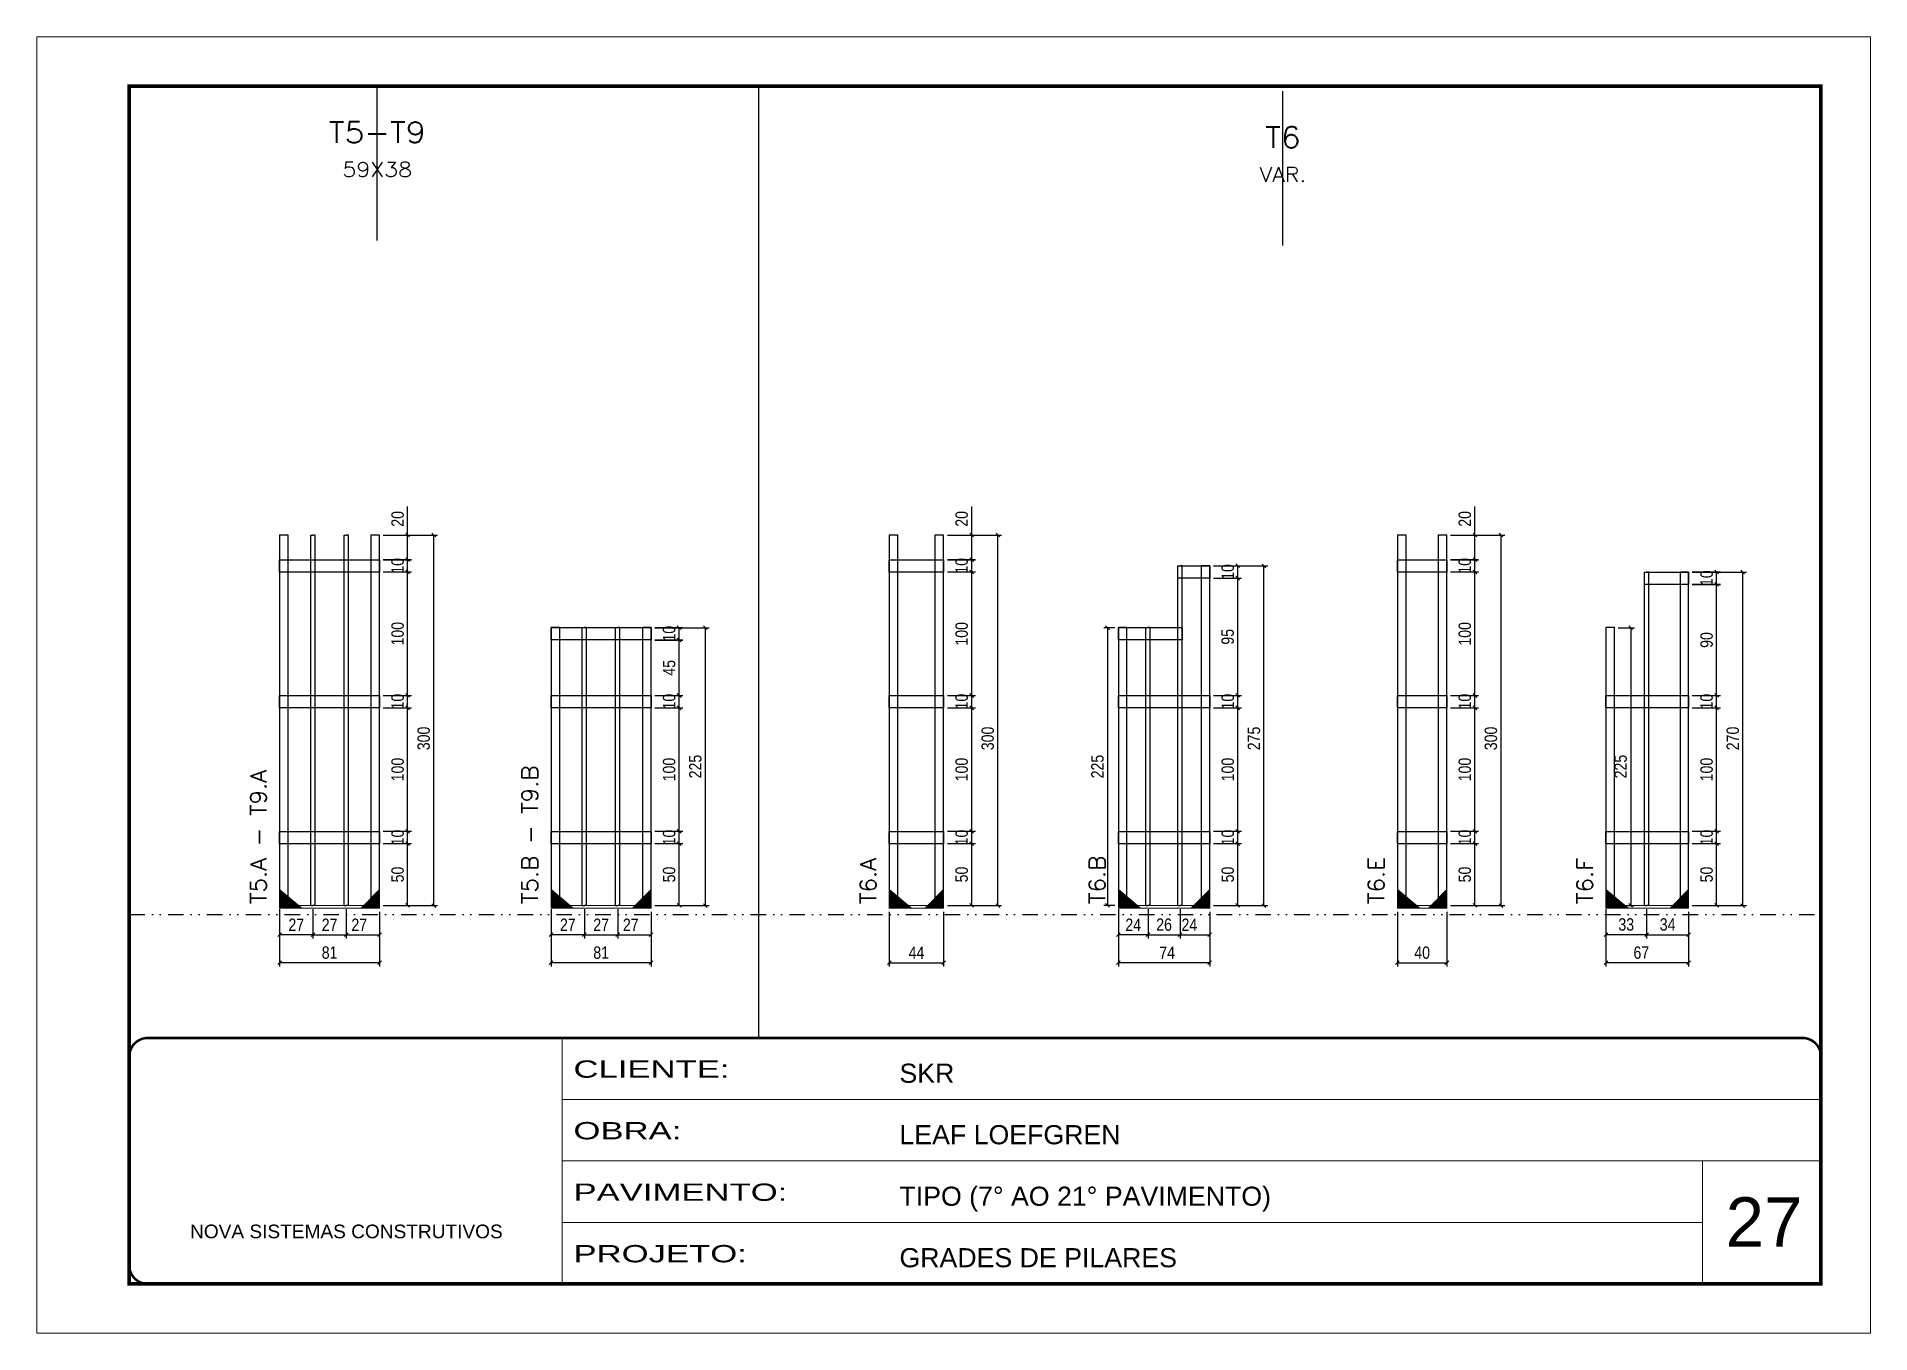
# Model space of a CAD drawing. Extents: x 14400 to 27878, y -21631 to 6985.
# Drawn here: x 17597 to 19082, y -957 to 93 of the extents above; entities that cross this region are included whole.
import ezdxf
from ezdxf.enums import TextEntityAlignment as Align

# ---------------------------------------------------------------- set-up
doc = ezdxf.new("R2010")
doc.units = 0
for name, pattern in [('CONTINUO', [0]), ('DASHED', [0.75, 0.5, -0.25]), ('DIVIDE2', [0.625, 0.25, -0.125, 0, -0.125, 0, -0.125]), ('HIDDEN', [0.375, 0.25, -0.125])]:
    doc.linetypes.add(name, pattern=pattern)
for name, color, linetype, lineweight in [('CARIMBO', 255, 'Continuous', 9), ('Folhas', 255, 'Continuous', 9), ('Madeira', 126, 'Continuous', 18), ('Sarr 2.2x7', 40, 'Continuous', 9), ('SARRAFO DE PRESSAO', 251, 'DASHED', 9), ('Texto Seção', 7, 'Continuous', 15)]:
    doc.layers.add(name, color=color, linetype=linetype, lineweight=lineweight)
for name, color, linetype in [('COTA', 241, 'Continuous'), ('Nível', 160, 'Continuous'), ('SARR_2.2x10', 60, 'Continuous'), ('SARR_3.5x7', 81, 'Continuous'), ('SARR_7x7', 40, 'Continuous'), ('Texto de Titulo', 7, 'Continuous'), ('Texto Qtd Sarr', 242, 'Continuous')]:
    doc.layers.add(name, color=color, linetype=linetype)
doc.styles.add('ARIAL', font='arial.ttf')
doc.styles.add('COTA TECNICA', font='techl___.ttf', dxfattribs={"height": 10})
doc.styles.add('REGUA-120', font='ROMANS.shx', dxfattribs={"height": 15})
doc.styles.add('ROMANS', font='romans.shx')
doc.styles.add('Tecnologia', font='')
doc.styles.get('Tecnologia').set_extended_font_data('Forgotten Futurist')
doc.dimstyles.new('PAINEL', dxfattribs={"dimtxt": 10, "dimasz": 3, "dimexe": 3, "dimexo": 3, "dimgap": 3, "dimtad": 1, "dimdec": 1, "dimzin": 12, "dimdsep": 46, "dimtxsty": 'COTA TECNICA', "dimblk1": 'OBLIQUE', "dimblk2": 'OBLIQUE', "dimsah": 1, "dimcen": 0.9, "dimclrd": 4, "dimclre": 4, "dimclrt": 240, "dimadec": 1, "dimazin": 3, "dimtfac": 1, "dimtdec": 1, "dimtmove": 0, "dimatfit": 3, "dimfxl": 1, "dimtolj": 1, "dimtzin": 12, "dimarcsym": 0})

msp = doc.modelspace()

# ---------------------------------------------------------------- texts
at = {"layer": 'CARIMBO', "style": 'ARIAL'}
msp.add_text('27', height=40, dxfattribs=at).set_placement((18964.83, -886.58))
at = {"layer": 'Texto Seção', "style": 'REGUA-120', "width": 1.05}
for s, p in [('T5.A - T9.A', (17783.03, -609.14)), ('T5.B - T9.B', (18002.89, -609.14)), ('T6.A', (18276.79, -609.14)), ('T6.B', (18462.28, -609.14)), ('T6.E', (18688.34, -609.14)), ('T6.F', (18857.15, -609.14))]:
    msp.add_text(s, height=13, rotation=90, dxfattribs=at).set_placement(p)

# ---------------------------------------------------------------- blocks, each defined once
blk = doc.blocks.new('9999999999')
at = {"color": 30, "linetype": 'CONTINUO'}
for p, q in [((98564.6, 34230.2), (98564.6, 34429.4)), ((98564.6, 34379.6), (99584, 34379.6)), ((98564.6, 34329.8), (99488, 34329.8)), ((99584, 34329.8), (99488, 34329.8)), ((99488, 34329.8), (99488, 34230.2)), ((98564.6, 34280), (99488, 34280))]:
    blk.add_line(p, q, dxfattribs=at)
at = {"color": 30, "linetype": 'CONTINUO', "const_width": 2}
blk.add_lwpolyline([(99584, 34230.2), (99584, 34414.4, 0.414214), (99569, 34429.4), (98229, 34429.4, 0.414214), (98214, 34414.4), (98214, 34245.2, 0.414214), (98229, 34230.2), (99584, 34230.2)], format="xyb", dxfattribs=at)
at = {"layer": 'Folhas'}
blk.add_lwpolyline([(98139, 34190.2), (99624, 34190.2), (99624, 35240.2), (98139, 35240.2)], close=True, dxfattribs=at)
at = {"layer": 'Folhas', "color": 30, "const_width": 3}
blk.add_lwpolyline([(98214, 34230.2), (99584, 34230.2), (99584, 35200.2), (98214, 35200.2)], close=True, dxfattribs=at)
at = {"color": 7, "linetype": 'Continuous', "ltscale": 5, "style": 'ARIAL'}
for s, height, p in [('SKR', 15.48, (98837.7, 34393.1)), ('LEAF LOEFGREN', 15.483, (98837.7, 34343.3)), ('TIPO (7° AO 21° PAVIMENTO)', 15.483, (98837.7, 34293.5)), ('NOVA SISTEMAS CONSTRUTIVOS', 11.059, (98263.2, 34267.2)), ('GRADES DE PILARES', 15.483, (98837.7, 34243.7))]:
    blk.add_text(s, height=height, dxfattribs=at).set_placement(p)
at = {"layer": 'Folhas', "color": 7, "style": 'Tecnologia', "width": 1.5}
for s, p in [('CLIENTE:', (98573.7, 34397.2)), ('OBRA:', (98573.7, 34347.3)), ('PAVIMENTO:', (98573.7, 34297.5)), ('PROJETO:', (98573.7, 34247.7))]:
    blk.add_text(s, height=14, dxfattribs=at).set_placement(p)
blk = doc.blocks.new('titulo1')
at = {"layer": 'Defpoints', "color": 252, "linetype": 'HIDDEN', "ltscale": 2}
blk.add_line((0, 0), (0, 125), dxfattribs=at)
at = {"layer": 'Defpoints', "style": 'ROMANS', "oblique": 15}
blk.add_attdef('FOLHA', text='', height=10, dxfattribs=at).set_placement((0, 15.6), align=Align.MIDDLE_CENTER)
at = {"layer": 'Texto Qtd Sarr', "color": 3, "style": 'ROMANS', "oblique": 15}
for tag, height, p in [('TITULO', 17, (0, 71.4)), ('SEÇÃO', 12, (0, 41.5))]:
    blk.add_attdef(tag, text='', height=height, dxfattribs=at).set_placement(p, align=Align.MIDDLE_CENTER)
blk = doc.blocks.new('_Oblique')
at = {"color": 0, "linetype": 'ByBlock', "lineweight": -2}
blk.add_line((-0.5, -0.5), (0.5, 0.5), dxfattribs=at)
blk = doc.blocks.new('*D7141')
at = {"layer": 'COTA', "color": 4, "lineweight": -2, "transparency": 16777216}
for p, q in [((17793.7, -628.4), (17793.7, -659.6)), ((17874.7, -628.4), (17874.7, -659.6)), ((17874.7, -656.6), (17793.7, -656.6))]:
    blk.add_line(p, q, dxfattribs=at)
at = {"layer": 'Defpoints', "color": 0, "transparency": 16777216}
for p in [(17793.7, -625.4), (17874.7, -625.4), (17793.7, -656.6)]:
    blk.add_point(p, dxfattribs=at)
at = {"layer": 'COTA', "color": 4, "lineweight": -2, "transparency": 16777216, "xscale": 3, "yscale": 3, "zscale": 3, "rotation": 180}
blk.add_blockref('_Oblique', (17793.7, -656.6), dxfattribs=at)
at = {"layer": 'COTA', "color": 4, "lineweight": -2, "transparency": 16777216, "xscale": 3, "yscale": 3, "zscale": 3}
blk.add_blockref('_Oblique', (17874.7, -656.6), dxfattribs=at)
at = {"layer": 'COTA', "color": 240, "transparency": 16777216, "insert": (17834.2, -648.5), "char_height": 10, "attachment_point": 5, "style": 'COTA TECNICA'}
blk.add_mtext('\\A1;81', dxfattribs=at)
blk = doc.blocks.new('*D7142')
at = {"layer": 'COTA', "color": 4, "lineweight": -2, "transparency": 16777216}
for p, q in [((17793.7, -613.2), (17793.7, -636.9)), ((17820.7, -613.2), (17820.7, -636.9)), ((17820.7, -633.9), (17793.7, -633.9))]:
    blk.add_line(p, q, dxfattribs=at)
at = {"layer": 'Defpoints', "color": 0, "transparency": 16777216}
for p in [(17793.7, -610.2), (17820.7, -610.2), (17793.7, -633.9)]:
    blk.add_point(p, dxfattribs=at)
at = {"layer": 'COTA', "color": 4, "lineweight": -2, "transparency": 16777216, "xscale": 3, "yscale": 3, "zscale": 3, "rotation": 180}
blk.add_blockref('_Oblique', (17793.7, -633.9), dxfattribs=at)
at = {"layer": 'COTA', "color": 4, "lineweight": -2, "transparency": 16777216, "xscale": 3, "yscale": 3, "zscale": 3}
blk.add_blockref('_Oblique', (17820.7, -633.9), dxfattribs=at)
at = {"layer": 'COTA', "color": 240, "transparency": 16777216, "insert": (17807.2, -625.9), "char_height": 10, "attachment_point": 5, "style": 'COTA TECNICA'}
blk.add_mtext('\\A1;27', dxfattribs=at)
blk = doc.blocks.new('*D7143')
at = {"layer": 'COTA', "color": 4, "lineweight": -2, "transparency": 16777216}
for p, q in [((17847.7, -613.2), (17847.7, -636.9)), ((17874.7, -615.4), (17874.7, -636.9)), ((17847.7, -633.9), (17874.7, -633.9))]:
    blk.add_line(p, q, dxfattribs=at)
at = {"layer": 'Defpoints', "color": 0, "transparency": 16777216}
for p in [(17847.7, -610.2), (17874.7, -612.4), (17874.7, -633.9)]:
    blk.add_point(p, dxfattribs=at)
at = {"layer": 'COTA', "color": 4, "lineweight": -2, "transparency": 16777216, "xscale": 3, "yscale": 3, "zscale": 3, "rotation": 180}
blk.add_blockref('_Oblique', (17847.7, -633.9), dxfattribs=at)
at = {"layer": 'COTA', "color": 4, "lineweight": -2, "transparency": 16777216, "xscale": 3, "yscale": 3, "zscale": 3}
blk.add_blockref('_Oblique', (17874.7, -633.9), dxfattribs=at)
at = {"layer": 'COTA', "color": 240, "transparency": 16777216, "insert": (17858.2, -625.9), "char_height": 10, "attachment_point": 5, "style": 'COTA TECNICA'}
blk.add_mtext('\\A1;27', dxfattribs=at)
blk = doc.blocks.new('*D7144')
at = {"layer": 'COTA', "color": 4, "lineweight": -2, "transparency": 16777216}
for p, q in [((17877.7, -560.2), (17900.4, -560.2)), ((17897.4, -610.2), (17897.4, -560.2)), ((17877.7, -610.2), (17900.4, -610.2))]:
    blk.add_line(p, q, dxfattribs=at)
at = {"layer": 'Defpoints', "color": 0, "transparency": 16777216}
for p in [(17874.7, -560.2), (17897.4, -560.2), (17874.7, -610.2)]:
    blk.add_point(p, dxfattribs=at)
at = {"layer": 'COTA', "color": 4, "lineweight": -2, "transparency": 16777216, "xscale": 3, "yscale": 3, "zscale": 3}
for p, rotation in [((17897.4, -560.2), 90), ((17897.4, -610.2), 270)]:
    blk.add_blockref('_Oblique', p, dxfattribs=dict(at, rotation=rotation))
at = {"layer": 'COTA', "color": 240, "transparency": 16777216, "insert": (17889.3, -585.2), "char_height": 10, "attachment_point": 5, "rotation": 90, "style": 'COTA TECNICA'}
blk.add_mtext('\\A1;50', dxfattribs=at)
blk = doc.blocks.new('*D7145')
at = {"layer": 'COTA', "color": 4, "lineweight": -2, "transparency": 16777216}
for p, q in [((17820.7, -613.2), (17820.7, -636.9)), ((17847.7, -613.2), (17847.7, -636.9)), ((17820.7, -633.9), (17847.7, -633.9))]:
    blk.add_line(p, q, dxfattribs=at)
at = {"layer": 'Defpoints', "color": 0, "transparency": 16777216}
for p in [(17820.7, -610.2), (17847.7, -610.2), (17847.7, -633.9)]:
    blk.add_point(p, dxfattribs=at)
at = {"layer": 'COTA', "color": 4, "lineweight": -2, "transparency": 16777216, "xscale": 3, "yscale": 3, "zscale": 3, "rotation": 180}
blk.add_blockref('_Oblique', (17820.7, -633.9), dxfattribs=at)
at = {"layer": 'COTA', "color": 4, "lineweight": -2, "transparency": 16777216, "xscale": 3, "yscale": 3, "zscale": 3}
blk.add_blockref('_Oblique', (17847.7, -633.9), dxfattribs=at)
at = {"layer": 'COTA', "color": 240, "transparency": 16777216, "insert": (17834.2, -625.9), "char_height": 10, "attachment_point": 5, "style": 'COTA TECNICA'}
blk.add_mtext('\\A1;27', dxfattribs=at)
blk = doc.blocks.new('*D7146')
at = {"layer": 'COTA', "color": 4, "lineweight": -2, "transparency": 16777216}
for p, q in [((17877.7, -550.2), (17900.4, -550.2)), ((17877.7, -560.2), (17900.4, -560.2)), ((17897.4, -560.2), (17897.4, -550.2))]:
    blk.add_line(p, q, dxfattribs=at)
at = {"layer": 'Defpoints', "color": 0, "transparency": 16777216}
for p in [(17874.7, -550.2), (17874.7, -560.2), (17897.4, -550.2)]:
    blk.add_point(p, dxfattribs=at)
at = {"layer": 'COTA', "color": 4, "lineweight": -2, "transparency": 16777216, "xscale": 3, "yscale": 3, "zscale": 3}
for p, rotation in [((17897.4, -550.2), 90), ((17897.4, -560.2), 270)]:
    blk.add_blockref('_Oblique', p, dxfattribs=dict(at, rotation=rotation))
at = {"layer": 'COTA', "color": 240, "transparency": 16777216, "insert": (17889.3, -555.2), "char_height": 10, "attachment_point": 5, "rotation": 90, "style": 'COTA TECNICA'}
blk.add_mtext('\\A1;10', dxfattribs=at)
blk = doc.blocks.new('*D7147')
at = {"layer": 'COTA', "color": 4, "lineweight": -2, "transparency": 16777216}
for p, q in [((17877.7, -450.2), (17900.4, -450.2)), ((17897.4, -550.2), (17897.4, -450.2)), ((17877.7, -550.2), (17900.4, -550.2))]:
    blk.add_line(p, q, dxfattribs=at)
at = {"layer": 'Defpoints', "color": 0, "transparency": 16777216}
for p in [(17874.7, -450.2), (17897.4, -450.2), (17874.7, -550.2)]:
    blk.add_point(p, dxfattribs=at)
at = {"layer": 'COTA', "color": 4, "lineweight": -2, "transparency": 16777216, "xscale": 3, "yscale": 3, "zscale": 3}
for p, rotation in [((17897.4, -450.2), 90), ((17897.4, -550.2), 270)]:
    blk.add_blockref('_Oblique', p, dxfattribs=dict(at, rotation=rotation))
at = {"layer": 'COTA', "color": 240, "transparency": 16777216, "insert": (17889.3, -500.2), "char_height": 10, "attachment_point": 5, "rotation": 90, "style": 'COTA TECNICA'}
blk.add_mtext('\\A1;100', dxfattribs=at)
blk = doc.blocks.new('*D7148')
at = {"layer": 'COTA', "color": 4, "lineweight": -2, "transparency": 16777216}
for p, q in [((17877.7, -440.2), (17900.4, -440.2)), ((17897.4, -450.2), (17897.4, -440.2)), ((17877.7, -450.2), (17900.4, -450.2))]:
    blk.add_line(p, q, dxfattribs=at)
at = {"layer": 'Defpoints', "color": 0, "transparency": 16777216}
for p in [(17874.7, -440.2), (17897.4, -440.2), (17874.7, -450.2)]:
    blk.add_point(p, dxfattribs=at)
at = {"layer": 'COTA', "color": 4, "lineweight": -2, "transparency": 16777216, "xscale": 3, "yscale": 3, "zscale": 3}
for p, rotation in [((17897.4, -440.2), 90), ((17897.4, -450.2), 270)]:
    blk.add_blockref('_Oblique', p, dxfattribs=dict(at, rotation=rotation))
at = {"layer": 'COTA', "color": 240, "transparency": 16777216, "insert": (17889.3, -445.2), "char_height": 10, "attachment_point": 5, "rotation": 90, "style": 'COTA TECNICA'}
blk.add_mtext('\\A1;10', dxfattribs=at)
blk = doc.blocks.new('*D7149')
at = {"layer": 'COTA', "color": 4, "lineweight": -2, "transparency": 16777216}
for p, q in [((17877.7, -340.2), (17900.4, -340.2)), ((17897.4, -440.2), (17897.4, -340.2)), ((17877.7, -440.2), (17900.4, -440.2))]:
    blk.add_line(p, q, dxfattribs=at)
at = {"layer": 'Defpoints', "color": 0, "transparency": 16777216}
for p in [(17874.7, -340.2), (17897.4, -340.2), (17874.7, -440.2)]:
    blk.add_point(p, dxfattribs=at)
at = {"layer": 'COTA', "color": 4, "lineweight": -2, "transparency": 16777216, "xscale": 3, "yscale": 3, "zscale": 3}
for p, rotation in [((17897.4, -340.2), 90), ((17897.4, -440.2), 270)]:
    blk.add_blockref('_Oblique', p, dxfattribs=dict(at, rotation=rotation))
at = {"layer": 'COTA', "color": 240, "transparency": 16777216, "insert": (17889.3, -390.2), "char_height": 10, "attachment_point": 5, "rotation": 90, "style": 'COTA TECNICA'}
blk.add_mtext('\\A1;100', dxfattribs=at)
blk = doc.blocks.new('*D7150')
at = {"layer": 'COTA', "color": 4, "lineweight": -2, "transparency": 16777216}
for p, q in [((17877.7, -330.2), (17900.4, -330.2)), ((17877.7, -340.2), (17900.4, -340.2)), ((17897.4, -340.2), (17897.4, -330.2))]:
    blk.add_line(p, q, dxfattribs=at)
at = {"layer": 'Defpoints', "color": 0, "transparency": 16777216}
for p in [(17874.7, -330.2), (17874.7, -340.2), (17897.4, -330.2)]:
    blk.add_point(p, dxfattribs=at)
at = {"layer": 'COTA', "color": 4, "lineweight": -2, "transparency": 16777216, "xscale": 3, "yscale": 3, "zscale": 3}
for p, rotation in [((17897.4, -330.2), 90), ((17897.4, -340.2), 270)]:
    blk.add_blockref('_Oblique', p, dxfattribs=dict(at, rotation=rotation))
at = {"layer": 'COTA', "color": 240, "transparency": 16777216, "insert": (17889.3, -335.2), "char_height": 10, "attachment_point": 5, "rotation": 90, "style": 'COTA TECNICA'}
blk.add_mtext('\\A1;10', dxfattribs=at)
blk = doc.blocks.new('*D7151')
at = {"layer": 'COTA', "color": 4, "lineweight": -2, "transparency": 16777216}
for p, q in [((17877.7, -310.3), (17921.6, -310.3)), ((17918.6, -610.3), (17918.6, -310.3)), ((17877.7, -610.3), (17921.6, -610.3))]:
    blk.add_line(p, q, dxfattribs=at)
at = {"layer": 'Defpoints', "color": 0, "transparency": 16777216}
for p in [(17874.7, -310.3), (17918.6, -310.3), (17874.7, -610.3)]:
    blk.add_point(p, dxfattribs=at)
at = {"layer": 'COTA', "color": 4, "lineweight": -2, "transparency": 16777216, "xscale": 3, "yscale": 3, "zscale": 3}
for p, rotation in [((17918.6, -310.3), 90), ((17918.6, -610.3), 270)]:
    blk.add_blockref('_Oblique', p, dxfattribs=dict(at, rotation=rotation))
at = {"layer": 'COTA', "color": 240, "transparency": 16777216, "insert": (17910.4, -475), "char_height": 10, "attachment_point": 5, "rotation": 90, "style": 'COTA TECNICA'}
blk.add_mtext('\\A1;300', dxfattribs=at)
blk = doc.blocks.new('*D7153')
at = {"layer": 'COTA', "color": 4, "lineweight": -2, "transparency": 16777216}
for p, q in [((17897.4, -310.3), (17897.4, -287.1)), ((17877.7, -310.3), (17900.4, -310.3)), ((17897.4, -330.3), (17897.4, -310.3)), ((17877.7, -330.3), (17900.4, -330.3))]:
    blk.add_line(p, q, dxfattribs=at)
at = {"layer": 'Defpoints', "color": 0, "transparency": 16777216}
for p in [(17874.7, -310.3), (17897.4, -310.3), (17874.7, -330.3)]:
    blk.add_point(p, dxfattribs=at)
at = {"layer": 'COTA', "color": 4, "lineweight": -2, "transparency": 16777216, "xscale": 3, "yscale": 3, "zscale": 3}
for p, rotation in [((17897.4, -310.3), 90), ((17897.4, -330.3), 270)]:
    blk.add_blockref('_Oblique', p, dxfattribs=dict(at, rotation=rotation))
at = {"layer": 'COTA', "color": 240, "transparency": 16777216, "insert": (17889.3, -297.2), "char_height": 10, "attachment_point": 5, "rotation": 90, "style": 'COTA TECNICA'}
blk.add_mtext('\\A1;20', dxfattribs=at)
blk = doc.blocks.new('*D7154')
at = {"layer": 'COTA', "color": 4, "lineweight": -2, "transparency": 16777216}
for p, q in [((18013.6, -628.4), (18013.6, -659.6)), ((18094.6, -628.4), (18094.6, -659.6)), ((18094.6, -656.6), (18013.6, -656.6))]:
    blk.add_line(p, q, dxfattribs=at)
at = {"layer": 'Defpoints', "color": 0, "transparency": 16777216}
for p in [(18013.6, -625.4), (18094.6, -625.4), (18013.6, -656.6)]:
    blk.add_point(p, dxfattribs=at)
at = {"layer": 'COTA', "color": 4, "lineweight": -2, "transparency": 16777216, "xscale": 3, "yscale": 3, "zscale": 3, "rotation": 180}
blk.add_blockref('_Oblique', (18013.6, -656.6), dxfattribs=at)
at = {"layer": 'COTA', "color": 4, "lineweight": -2, "transparency": 16777216, "xscale": 3, "yscale": 3, "zscale": 3}
blk.add_blockref('_Oblique', (18094.6, -656.6), dxfattribs=at)
at = {"layer": 'COTA', "color": 240, "transparency": 16777216, "insert": (18054.1, -648.5), "char_height": 10, "attachment_point": 5, "style": 'COTA TECNICA'}
blk.add_mtext('\\A1;81', dxfattribs=at)
blk = doc.blocks.new('*D7155')
at = {"layer": 'COTA', "color": 4, "lineweight": -2, "transparency": 16777216}
for p, q in [((18013.6, -613.2), (18013.6, -636.9)), ((18040.6, -613.2), (18040.6, -636.9)), ((18040.6, -633.9), (18013.6, -633.9))]:
    blk.add_line(p, q, dxfattribs=at)
at = {"layer": 'Defpoints', "color": 0, "transparency": 16777216}
for p in [(18013.6, -610.2), (18040.6, -610.2), (18013.6, -633.9)]:
    blk.add_point(p, dxfattribs=at)
at = {"layer": 'COTA', "color": 4, "lineweight": -2, "transparency": 16777216, "xscale": 3, "yscale": 3, "zscale": 3, "rotation": 180}
blk.add_blockref('_Oblique', (18013.6, -633.9), dxfattribs=at)
at = {"layer": 'COTA', "color": 4, "lineweight": -2, "transparency": 16777216, "xscale": 3, "yscale": 3, "zscale": 3}
blk.add_blockref('_Oblique', (18040.6, -633.9), dxfattribs=at)
at = {"layer": 'COTA', "color": 240, "transparency": 16777216, "insert": (18027.1, -625.9), "char_height": 10, "attachment_point": 5, "style": 'COTA TECNICA'}
blk.add_mtext('\\A1;27', dxfattribs=at)
blk = doc.blocks.new('*D7156')
at = {"layer": 'COTA', "color": 4, "lineweight": -2, "transparency": 16777216}
for p, q in [((18067.6, -613.2), (18067.6, -636.9)), ((18094.6, -615.4), (18094.6, -636.9)), ((18067.6, -633.9), (18094.6, -633.9))]:
    blk.add_line(p, q, dxfattribs=at)
at = {"layer": 'Defpoints', "color": 0, "transparency": 16777216}
for p in [(18067.6, -610.2), (18094.6, -612.4), (18094.6, -633.9)]:
    blk.add_point(p, dxfattribs=at)
at = {"layer": 'COTA', "color": 4, "lineweight": -2, "transparency": 16777216, "xscale": 3, "yscale": 3, "zscale": 3, "rotation": 180}
blk.add_blockref('_Oblique', (18067.6, -633.9), dxfattribs=at)
at = {"layer": 'COTA', "color": 4, "lineweight": -2, "transparency": 16777216, "xscale": 3, "yscale": 3, "zscale": 3}
blk.add_blockref('_Oblique', (18094.6, -633.9), dxfattribs=at)
at = {"layer": 'COTA', "color": 240, "transparency": 16777216, "insert": (18078.1, -625.9), "char_height": 10, "attachment_point": 5, "style": 'COTA TECNICA'}
blk.add_mtext('\\A1;27', dxfattribs=at)
blk = doc.blocks.new('*D7157')
at = {"layer": 'COTA', "color": 4, "lineweight": -2, "transparency": 16777216}
for p, q in [((18097.6, -560.2), (18120.3, -560.2)), ((18117.3, -610.2), (18117.3, -560.2)), ((18097.6, -610.2), (18120.3, -610.2))]:
    blk.add_line(p, q, dxfattribs=at)
at = {"layer": 'Defpoints', "color": 0, "transparency": 16777216}
for p in [(18094.6, -560.2), (18117.3, -560.2), (18094.6, -610.2)]:
    blk.add_point(p, dxfattribs=at)
at = {"layer": 'COTA', "color": 4, "lineweight": -2, "transparency": 16777216, "xscale": 3, "yscale": 3, "zscale": 3}
for p, rotation in [((18117.3, -560.2), 90), ((18117.3, -610.2), 270)]:
    blk.add_blockref('_Oblique', p, dxfattribs=dict(at, rotation=rotation))
at = {"layer": 'COTA', "color": 240, "transparency": 16777216, "insert": (18109.2, -585.2), "char_height": 10, "attachment_point": 5, "rotation": 90, "style": 'COTA TECNICA'}
blk.add_mtext('\\A1;50', dxfattribs=at)
blk = doc.blocks.new('*D7158')
at = {"layer": 'COTA', "color": 4, "lineweight": -2, "transparency": 16777216}
for p, q in [((18040.6, -613.2), (18040.6, -636.9)), ((18067.6, -613.2), (18067.6, -636.9)), ((18040.6, -633.9), (18067.6, -633.9))]:
    blk.add_line(p, q, dxfattribs=at)
at = {"layer": 'Defpoints', "color": 0, "transparency": 16777216}
for p in [(18040.6, -610.2), (18067.6, -610.2), (18067.6, -633.9)]:
    blk.add_point(p, dxfattribs=at)
at = {"layer": 'COTA', "color": 4, "lineweight": -2, "transparency": 16777216, "xscale": 3, "yscale": 3, "zscale": 3, "rotation": 180}
blk.add_blockref('_Oblique', (18040.6, -633.9), dxfattribs=at)
at = {"layer": 'COTA', "color": 4, "lineweight": -2, "transparency": 16777216, "xscale": 3, "yscale": 3, "zscale": 3}
blk.add_blockref('_Oblique', (18067.6, -633.9), dxfattribs=at)
at = {"layer": 'COTA', "color": 240, "transparency": 16777216, "insert": (18054.1, -625.9), "char_height": 10, "attachment_point": 5, "style": 'COTA TECNICA'}
blk.add_mtext('\\A1;27', dxfattribs=at)
blk = doc.blocks.new('*D7159')
at = {"layer": 'COTA', "color": 4, "lineweight": -2, "transparency": 16777216}
for p, q in [((18097.6, -550.2), (18120.3, -550.2)), ((18097.6, -560.2), (18120.3, -560.2)), ((18117.3, -560.2), (18117.3, -550.2))]:
    blk.add_line(p, q, dxfattribs=at)
at = {"layer": 'Defpoints', "color": 0, "transparency": 16777216}
for p in [(18094.6, -550.2), (18094.6, -560.2), (18117.3, -550.2)]:
    blk.add_point(p, dxfattribs=at)
at = {"layer": 'COTA', "color": 4, "lineweight": -2, "transparency": 16777216, "xscale": 3, "yscale": 3, "zscale": 3}
for p, rotation in [((18117.3, -550.2), 90), ((18117.3, -560.2), 270)]:
    blk.add_blockref('_Oblique', p, dxfattribs=dict(at, rotation=rotation))
at = {"layer": 'COTA', "color": 240, "transparency": 16777216, "insert": (18109.2, -555.2), "char_height": 10, "attachment_point": 5, "rotation": 90, "style": 'COTA TECNICA'}
blk.add_mtext('\\A1;10', dxfattribs=at)
blk = doc.blocks.new('*D7160')
at = {"layer": 'COTA', "color": 4, "lineweight": -2, "transparency": 16777216}
for p, q in [((18097.6, -450.2), (18120.3, -450.2)), ((18117.3, -550.2), (18117.3, -450.2)), ((18097.6, -550.2), (18120.3, -550.2))]:
    blk.add_line(p, q, dxfattribs=at)
at = {"layer": 'Defpoints', "color": 0, "transparency": 16777216}
for p in [(18094.6, -450.2), (18117.3, -450.2), (18094.6, -550.2)]:
    blk.add_point(p, dxfattribs=at)
at = {"layer": 'COTA', "color": 4, "lineweight": -2, "transparency": 16777216, "xscale": 3, "yscale": 3, "zscale": 3}
for p, rotation in [((18117.3, -450.2), 90), ((18117.3, -550.2), 270)]:
    blk.add_blockref('_Oblique', p, dxfattribs=dict(at, rotation=rotation))
at = {"layer": 'COTA', "color": 240, "transparency": 16777216, "insert": (18109.2, -500.2), "char_height": 10, "attachment_point": 5, "rotation": 90, "style": 'COTA TECNICA'}
blk.add_mtext('\\A1;100', dxfattribs=at)
blk = doc.blocks.new('*D7161')
at = {"layer": 'COTA', "color": 4, "lineweight": -2, "transparency": 16777216}
for p, q in [((18097.6, -440.2), (18120.3, -440.2)), ((18117.3, -450.2), (18117.3, -440.2)), ((18097.6, -450.2), (18120.3, -450.2))]:
    blk.add_line(p, q, dxfattribs=at)
at = {"layer": 'Defpoints', "color": 0, "transparency": 16777216}
for p in [(18094.6, -440.2), (18117.3, -440.2), (18094.6, -450.2)]:
    blk.add_point(p, dxfattribs=at)
at = {"layer": 'COTA', "color": 4, "lineweight": -2, "transparency": 16777216, "xscale": 3, "yscale": 3, "zscale": 3}
for p, rotation in [((18117.3, -440.2), 90), ((18117.3, -450.2), 270)]:
    blk.add_blockref('_Oblique', p, dxfattribs=dict(at, rotation=rotation))
at = {"layer": 'COTA', "color": 240, "transparency": 16777216, "insert": (18109.2, -445.2), "char_height": 10, "attachment_point": 5, "rotation": 90, "style": 'COTA TECNICA'}
blk.add_mtext('\\A1;10', dxfattribs=at)
blk = doc.blocks.new('*D7164')
at = {"layer": 'COTA', "color": 4, "lineweight": -2, "transparency": 16777216}
for p, q in [((18097.6, -385.3), (18141.5, -385.3)), ((18138.5, -610.3), (18138.5, -385.3)), ((18097.6, -610.3), (18141.5, -610.3))]:
    blk.add_line(p, q, dxfattribs=at)
at = {"layer": 'Defpoints', "color": 0, "transparency": 16777216}
for p in [(18094.6, -385.3), (18138.5, -385.3), (18094.6, -610.3)]:
    blk.add_point(p, dxfattribs=at)
at = {"layer": 'COTA', "color": 4, "lineweight": -2, "transparency": 16777216, "xscale": 3, "yscale": 3, "zscale": 3}
for p, rotation in [((18138.5, -385.3), 90), ((18138.5, -610.3), 270)]:
    blk.add_blockref('_Oblique', p, dxfattribs=dict(at, rotation=rotation))
at = {"layer": 'COTA', "color": 240, "transparency": 16777216, "insert": (18130.4, -497.8), "char_height": 10, "attachment_point": 5, "rotation": 90, "style": 'COTA TECNICA'}
blk.add_mtext('\\A1;225', dxfattribs=at)
blk = doc.blocks.new('*D7166')
at = {"layer": 'COTA', "color": 4, "lineweight": -2, "transparency": 16777216}
for p, q in [((18097.6, -385.2), (18120.3, -385.2)), ((18117.3, -395.2), (18117.3, -385.2)), ((18097.6, -395.2), (18120.3, -395.2))]:
    blk.add_line(p, q, dxfattribs=at)
at = {"layer": 'Defpoints', "color": 0, "transparency": 16777216}
for p in [(18094.6, -385.2), (18117.3, -385.2), (18094.6, -395.2)]:
    blk.add_point(p, dxfattribs=at)
at = {"layer": 'COTA', "color": 4, "lineweight": -2, "transparency": 16777216, "xscale": 3, "yscale": 3, "zscale": 3}
for p, rotation in [((18117.3, -385.2), 90), ((18117.3, -395.2), 270)]:
    blk.add_blockref('_Oblique', p, dxfattribs=dict(at, rotation=rotation))
at = {"layer": 'COTA', "color": 240, "transparency": 16777216, "insert": (18109.2, -390.2), "char_height": 10, "attachment_point": 5, "rotation": 90, "style": 'COTA TECNICA'}
blk.add_mtext('\\A1;10', dxfattribs=at)
blk = doc.blocks.new('*D7167')
at = {"layer": 'COTA', "color": 4, "lineweight": -2, "transparency": 16777216}
for p, q in [((18097.6, -395.3), (18120.3, -395.3)), ((18117.3, -440.3), (18117.3, -395.3)), ((18097.6, -440.3), (18120.3, -440.3))]:
    blk.add_line(p, q, dxfattribs=at)
at = {"layer": 'Defpoints', "color": 0, "transparency": 16777216}
for p in [(18094.6, -395.3), (18117.3, -395.3), (18094.6, -440.3)]:
    blk.add_point(p, dxfattribs=at)
at = {"layer": 'COTA', "color": 4, "lineweight": -2, "transparency": 16777216, "xscale": 3, "yscale": 3, "zscale": 3}
for p, rotation in [((18117.3, -395.3), 90), ((18117.3, -440.3), 270)]:
    blk.add_blockref('_Oblique', p, dxfattribs=dict(at, rotation=rotation))
at = {"layer": 'COTA', "color": 240, "transparency": 16777216, "insert": (18109.2, -417.8), "char_height": 10, "attachment_point": 5, "rotation": 90, "style": 'COTA TECNICA'}
blk.add_mtext('\\A1;45', dxfattribs=at)
blk = doc.blocks.new('*D7171')
at = {"layer": 'COTA', "color": 4, "lineweight": -2, "transparency": 16777216}
for p, q in [((18334.5, -560.2), (18357.2, -560.2)), ((18354.2, -610.2), (18354.2, -560.2)), ((18334.5, -610.2), (18357.2, -610.2))]:
    blk.add_line(p, q, dxfattribs=at)
at = {"layer": 'Defpoints', "color": 0, "transparency": 16777216}
for p in [(18331.5, -560.2), (18354.2, -560.2), (18331.5, -610.2)]:
    blk.add_point(p, dxfattribs=at)
at = {"layer": 'COTA', "color": 4, "lineweight": -2, "transparency": 16777216, "xscale": 3, "yscale": 3, "zscale": 3}
for p, rotation in [((18354.2, -560.2), 90), ((18354.2, -610.2), 270)]:
    blk.add_blockref('_Oblique', p, dxfattribs=dict(at, rotation=rotation))
at = {"layer": 'COTA', "color": 240, "transparency": 16777216, "insert": (18346.1, -585.2), "char_height": 10, "attachment_point": 5, "rotation": 90, "style": 'COTA TECNICA'}
blk.add_mtext('\\A1;50', dxfattribs=at)
blk = doc.blocks.new('*D7172')
at = {"layer": 'COTA', "color": 4, "lineweight": -2, "transparency": 16777216}
for p, q in [((18334.5, -550.2), (18357.2, -550.2)), ((18334.5, -560.2), (18357.2, -560.2)), ((18354.2, -560.2), (18354.2, -550.2))]:
    blk.add_line(p, q, dxfattribs=at)
at = {"layer": 'Defpoints', "color": 0, "transparency": 16777216}
for p in [(18331.5, -550.2), (18331.5, -560.2), (18354.2, -550.2)]:
    blk.add_point(p, dxfattribs=at)
at = {"layer": 'COTA', "color": 4, "lineweight": -2, "transparency": 16777216, "xscale": 3, "yscale": 3, "zscale": 3}
for p, rotation in [((18354.2, -550.2), 90), ((18354.2, -560.2), 270)]:
    blk.add_blockref('_Oblique', p, dxfattribs=dict(at, rotation=rotation))
at = {"layer": 'COTA', "color": 240, "transparency": 16777216, "insert": (18346.1, -555.2), "char_height": 10, "attachment_point": 5, "rotation": 90, "style": 'COTA TECNICA'}
blk.add_mtext('\\A1;10', dxfattribs=at)
blk = doc.blocks.new('*D7173')
at = {"layer": 'COTA', "color": 4, "lineweight": -2, "transparency": 16777216}
for p, q in [((18334.5, -450.2), (18357.2, -450.2)), ((18354.2, -550.2), (18354.2, -450.2)), ((18334.5, -550.2), (18357.2, -550.2))]:
    blk.add_line(p, q, dxfattribs=at)
at = {"layer": 'Defpoints', "color": 0, "transparency": 16777216}
for p in [(18331.5, -450.2), (18354.2, -450.2), (18331.5, -550.2)]:
    blk.add_point(p, dxfattribs=at)
at = {"layer": 'COTA', "color": 4, "lineweight": -2, "transparency": 16777216, "xscale": 3, "yscale": 3, "zscale": 3}
for p, rotation in [((18354.2, -450.2), 90), ((18354.2, -550.2), 270)]:
    blk.add_blockref('_Oblique', p, dxfattribs=dict(at, rotation=rotation))
at = {"layer": 'COTA', "color": 240, "transparency": 16777216, "insert": (18346.1, -500.2), "char_height": 10, "attachment_point": 5, "rotation": 90, "style": 'COTA TECNICA'}
blk.add_mtext('\\A1;100', dxfattribs=at)
blk = doc.blocks.new('*D7174')
at = {"layer": 'COTA', "color": 4, "lineweight": -2, "transparency": 16777216}
for p, q in [((18334.5, -440.2), (18357.2, -440.2)), ((18354.2, -450.2), (18354.2, -440.2)), ((18334.5, -450.2), (18357.2, -450.2))]:
    blk.add_line(p, q, dxfattribs=at)
at = {"layer": 'Defpoints', "color": 0, "transparency": 16777216}
for p in [(18331.5, -440.2), (18354.2, -440.2), (18331.5, -450.2)]:
    blk.add_point(p, dxfattribs=at)
at = {"layer": 'COTA', "color": 4, "lineweight": -2, "transparency": 16777216, "xscale": 3, "yscale": 3, "zscale": 3}
for p, rotation in [((18354.2, -440.2), 90), ((18354.2, -450.2), 270)]:
    blk.add_blockref('_Oblique', p, dxfattribs=dict(at, rotation=rotation))
at = {"layer": 'COTA', "color": 240, "transparency": 16777216, "insert": (18346.1, -445.2), "char_height": 10, "attachment_point": 5, "rotation": 90, "style": 'COTA TECNICA'}
blk.add_mtext('\\A1;10', dxfattribs=at)
blk = doc.blocks.new('*D7175')
at = {"layer": 'COTA', "color": 4, "lineweight": -2, "transparency": 16777216}
for p, q in [((18334.5, -330.2), (18357.2, -330.2)), ((18334.5, -340.2), (18357.2, -340.2)), ((18354.2, -340.2), (18354.2, -330.2))]:
    blk.add_line(p, q, dxfattribs=at)
at = {"layer": 'Defpoints', "color": 0, "transparency": 16777216}
for p in [(18331.5, -330.2), (18331.5, -340.2), (18354.2, -330.2)]:
    blk.add_point(p, dxfattribs=at)
at = {"layer": 'COTA', "color": 4, "lineweight": -2, "transparency": 16777216, "xscale": 3, "yscale": 3, "zscale": 3}
for p, rotation in [((18354.2, -330.2), 90), ((18354.2, -340.2), 270)]:
    blk.add_blockref('_Oblique', p, dxfattribs=dict(at, rotation=rotation))
at = {"layer": 'COTA', "color": 240, "transparency": 16777216, "insert": (18346.1, -335.2), "char_height": 10, "attachment_point": 5, "rotation": 90, "style": 'COTA TECNICA'}
blk.add_mtext('\\A1;10', dxfattribs=at)
blk = doc.blocks.new('*D7176')
at = {"layer": 'COTA', "color": 4, "lineweight": -2, "transparency": 16777216}
for p, q in [((18334.5, -310.3), (18378.4, -310.3)), ((18375.4, -610.3), (18375.4, -310.3)), ((18334.5, -610.3), (18378.4, -610.3))]:
    blk.add_line(p, q, dxfattribs=at)
at = {"layer": 'Defpoints', "color": 0, "transparency": 16777216}
for p in [(18331.5, -310.3), (18375.4, -310.3), (18331.5, -610.3)]:
    blk.add_point(p, dxfattribs=at)
at = {"layer": 'COTA', "color": 4, "lineweight": -2, "transparency": 16777216, "xscale": 3, "yscale": 3, "zscale": 3}
for p, rotation in [((18375.4, -310.3), 90), ((18375.4, -610.3), 270)]:
    blk.add_blockref('_Oblique', p, dxfattribs=dict(at, rotation=rotation))
at = {"layer": 'COTA', "color": 240, "transparency": 16777216, "insert": (18367.2, -475), "char_height": 10, "attachment_point": 5, "rotation": 90, "style": 'COTA TECNICA'}
blk.add_mtext('\\A1;300', dxfattribs=at)
blk = doc.blocks.new('*D7177')
at = {"layer": 'COTA', "color": 4, "lineweight": -2, "transparency": 16777216}
for p, q in [((18287.5, -615.4), (18287.5, -659.6)), ((18331.5, -615.4), (18331.5, -659.6)), ((18287.5, -656.6), (18331.5, -656.6))]:
    blk.add_line(p, q, dxfattribs=at)
at = {"layer": 'Defpoints', "color": 0, "transparency": 16777216}
for p in [(18287.5, -612.4), (18331.5, -612.4), (18331.5, -656.6)]:
    blk.add_point(p, dxfattribs=at)
at = {"layer": 'COTA', "color": 4, "lineweight": -2, "transparency": 16777216, "xscale": 3, "yscale": 3, "zscale": 3, "rotation": 180}
blk.add_blockref('_Oblique', (18287.5, -656.6), dxfattribs=at)
at = {"layer": 'COTA', "color": 4, "lineweight": -2, "transparency": 16777216, "xscale": 3, "yscale": 3, "zscale": 3}
blk.add_blockref('_Oblique', (18331.5, -656.6), dxfattribs=at)
at = {"layer": 'COTA', "color": 240, "transparency": 16777216, "insert": (18309.5, -648.5), "char_height": 10, "attachment_point": 5, "style": 'COTA TECNICA'}
blk.add_mtext('\\A1;44', dxfattribs=at)
blk = doc.blocks.new('*D7178')
at = {"layer": 'COTA', "color": 4, "lineweight": -2, "transparency": 16777216}
for p, q in [((18334.5, -340.2), (18357.2, -340.2)), ((18354.2, -440.3), (18354.2, -340.2)), ((18334.5, -440.3), (18357.2, -440.3))]:
    blk.add_line(p, q, dxfattribs=at)
at = {"layer": 'Defpoints', "color": 0, "transparency": 16777216}
for p in [(18331.5, -340.2), (18354.2, -340.2), (18331.5, -440.3)]:
    blk.add_point(p, dxfattribs=at)
at = {"layer": 'COTA', "color": 4, "lineweight": -2, "transparency": 16777216, "xscale": 3, "yscale": 3, "zscale": 3}
for p, rotation in [((18354.2, -340.2), 90), ((18354.2, -440.3), 270)]:
    blk.add_blockref('_Oblique', p, dxfattribs=dict(at, rotation=rotation))
at = {"layer": 'COTA', "color": 240, "transparency": 16777216, "insert": (18346.1, -390.3), "char_height": 10, "attachment_point": 5, "rotation": 90, "style": 'COTA TECNICA'}
blk.add_mtext('\\A1;100', dxfattribs=at)
blk = doc.blocks.new('*D7179')
at = {"layer": 'COTA', "color": 4, "lineweight": -2, "transparency": 16777216}
for p, q in [((18354.2, -310.3), (18354.2, -287.1)), ((18334.5, -310.3), (18357.2, -310.3)), ((18354.2, -330.3), (18354.2, -310.3)), ((18334.5, -330.3), (18357.2, -330.3))]:
    blk.add_line(p, q, dxfattribs=at)
at = {"layer": 'Defpoints', "color": 0, "transparency": 16777216}
for p in [(18331.5, -310.3), (18354.2, -310.3), (18331.5, -330.3)]:
    blk.add_point(p, dxfattribs=at)
at = {"layer": 'COTA', "color": 4, "lineweight": -2, "transparency": 16777216, "xscale": 3, "yscale": 3, "zscale": 3}
for p, rotation in [((18354.2, -310.3), 90), ((18354.2, -330.3), 270)]:
    blk.add_blockref('_Oblique', p, dxfattribs=dict(at, rotation=rotation))
at = {"layer": 'COTA', "color": 240, "transparency": 16777216, "insert": (18346.1, -297.2), "char_height": 10, "attachment_point": 5, "rotation": 90, "style": 'COTA TECNICA'}
blk.add_mtext('\\A1;20', dxfattribs=at)
blk = doc.blocks.new('*D7180')
at = {"layer": 'COTA', "color": 4, "lineweight": -2, "transparency": 16777216}
for p, q in [((18473, -628.4), (18473, -659.6)), ((18547, -628.4), (18547, -659.6)), ((18547, -656.6), (18473, -656.6))]:
    blk.add_line(p, q, dxfattribs=at)
at = {"layer": 'Defpoints', "color": 0, "transparency": 16777216}
for p in [(18473, -625.4), (18547, -625.4), (18473, -656.6)]:
    blk.add_point(p, dxfattribs=at)
at = {"layer": 'COTA', "color": 4, "lineweight": -2, "transparency": 16777216, "xscale": 3, "yscale": 3, "zscale": 3, "rotation": 180}
blk.add_blockref('_Oblique', (18473, -656.6), dxfattribs=at)
at = {"layer": 'COTA', "color": 4, "lineweight": -2, "transparency": 16777216, "xscale": 3, "yscale": 3, "zscale": 3}
blk.add_blockref('_Oblique', (18547, -656.6), dxfattribs=at)
at = {"layer": 'COTA', "color": 240, "transparency": 16777216, "insert": (18512.5, -648.5), "char_height": 10, "attachment_point": 5, "style": 'COTA TECNICA'}
blk.add_mtext('\\A1;74', dxfattribs=at)
blk = doc.blocks.new('*D7181')
at = {"layer": 'COTA', "color": 4, "lineweight": -2, "transparency": 16777216}
for p, q in [((18473, -613.2), (18473, -636.9)), ((18497, -613.2), (18497, -636.9)), ((18497, -633.9), (18473, -633.9))]:
    blk.add_line(p, q, dxfattribs=at)
at = {"layer": 'Defpoints', "color": 0, "transparency": 16777216}
for p in [(18473, -610.2), (18497, -610.2), (18473, -633.9)]:
    blk.add_point(p, dxfattribs=at)
at = {"layer": 'COTA', "color": 4, "lineweight": -2, "transparency": 16777216, "xscale": 3, "yscale": 3, "zscale": 3, "rotation": 180}
blk.add_blockref('_Oblique', (18473, -633.9), dxfattribs=at)
at = {"layer": 'COTA', "color": 4, "lineweight": -2, "transparency": 16777216, "xscale": 3, "yscale": 3, "zscale": 3}
blk.add_blockref('_Oblique', (18497, -633.9), dxfattribs=at)
at = {"layer": 'COTA', "color": 240, "transparency": 16777216, "insert": (18485, -625.9), "char_height": 10, "attachment_point": 5, "style": 'COTA TECNICA'}
blk.add_mtext('\\A1;24', dxfattribs=at)
blk = doc.blocks.new('*D7182')
at = {"layer": 'COTA', "color": 4, "lineweight": -2, "transparency": 16777216}
for p, q in [((18523, -613.2), (18523, -636.9)), ((18547, -615.4), (18547, -636.9)), ((18523, -633.9), (18547, -633.9))]:
    blk.add_line(p, q, dxfattribs=at)
at = {"layer": 'Defpoints', "color": 0, "transparency": 16777216}
for p in [(18523, -610.2), (18547, -612.4), (18547, -633.9)]:
    blk.add_point(p, dxfattribs=at)
at = {"layer": 'COTA', "color": 4, "lineweight": -2, "transparency": 16777216, "xscale": 3, "yscale": 3, "zscale": 3, "rotation": 180}
blk.add_blockref('_Oblique', (18523, -633.9), dxfattribs=at)
at = {"layer": 'COTA', "color": 4, "lineweight": -2, "transparency": 16777216, "xscale": 3, "yscale": 3, "zscale": 3}
blk.add_blockref('_Oblique', (18547, -633.9), dxfattribs=at)
at = {"layer": 'COTA', "color": 240, "transparency": 16777216, "insert": (18530.5, -625.9), "char_height": 10, "attachment_point": 5, "style": 'COTA TECNICA'}
blk.add_mtext('\\A1;24', dxfattribs=at)
blk = doc.blocks.new('*D7183')
at = {"layer": 'COTA', "color": 4, "lineweight": -2, "transparency": 16777216}
for p, q in [((18550, -560.2), (18572.7, -560.2)), ((18569.7, -610.2), (18569.7, -560.2)), ((18550, -610.2), (18572.7, -610.2))]:
    blk.add_line(p, q, dxfattribs=at)
at = {"layer": 'Defpoints', "color": 0, "transparency": 16777216}
for p in [(18547, -560.2), (18569.7, -560.2), (18547, -610.2)]:
    blk.add_point(p, dxfattribs=at)
at = {"layer": 'COTA', "color": 4, "lineweight": -2, "transparency": 16777216, "xscale": 3, "yscale": 3, "zscale": 3}
for p, rotation in [((18569.7, -560.2), 90), ((18569.7, -610.2), 270)]:
    blk.add_blockref('_Oblique', p, dxfattribs=dict(at, rotation=rotation))
at = {"layer": 'COTA', "color": 240, "transparency": 16777216, "insert": (18561.6, -585.2), "char_height": 10, "attachment_point": 5, "rotation": 90, "style": 'COTA TECNICA'}
blk.add_mtext('\\A1;50', dxfattribs=at)
blk = doc.blocks.new('*D7184')
at = {"layer": 'COTA', "color": 4, "lineweight": -2, "transparency": 16777216}
for p, q in [((18497, -613.2), (18497, -636.9)), ((18523, -613.2), (18523, -636.9)), ((18497, -633.9), (18523, -633.9))]:
    blk.add_line(p, q, dxfattribs=at)
at = {"layer": 'Defpoints', "color": 0, "transparency": 16777216}
for p in [(18497, -610.2), (18523, -610.2), (18523, -633.9)]:
    blk.add_point(p, dxfattribs=at)
at = {"layer": 'COTA', "color": 4, "lineweight": -2, "transparency": 16777216, "xscale": 3, "yscale": 3, "zscale": 3, "rotation": 180}
blk.add_blockref('_Oblique', (18497, -633.9), dxfattribs=at)
at = {"layer": 'COTA', "color": 4, "lineweight": -2, "transparency": 16777216, "xscale": 3, "yscale": 3, "zscale": 3}
blk.add_blockref('_Oblique', (18523, -633.9), dxfattribs=at)
at = {"layer": 'COTA', "color": 240, "transparency": 16777216, "insert": (18510, -625.8), "char_height": 10, "attachment_point": 5, "style": 'COTA TECNICA'}
blk.add_mtext('\\A1;26', dxfattribs=at)
blk = doc.blocks.new('*D7185')
at = {"layer": 'COTA', "color": 4, "lineweight": -2, "transparency": 16777216}
for p, q in [((18550, -550.2), (18572.7, -550.2)), ((18550, -560.2), (18572.7, -560.2)), ((18569.7, -560.2), (18569.7, -550.2))]:
    blk.add_line(p, q, dxfattribs=at)
at = {"layer": 'Defpoints', "color": 0, "transparency": 16777216}
for p in [(18547, -550.2), (18547, -560.2), (18569.7, -550.2)]:
    blk.add_point(p, dxfattribs=at)
at = {"layer": 'COTA', "color": 4, "lineweight": -2, "transparency": 16777216, "xscale": 3, "yscale": 3, "zscale": 3}
for p, rotation in [((18569.7, -550.2), 90), ((18569.7, -560.2), 270)]:
    blk.add_blockref('_Oblique', p, dxfattribs=dict(at, rotation=rotation))
at = {"layer": 'COTA', "color": 240, "transparency": 16777216, "insert": (18561.6, -555.2), "char_height": 10, "attachment_point": 5, "rotation": 90, "style": 'COTA TECNICA'}
blk.add_mtext('\\A1;10', dxfattribs=at)
blk = doc.blocks.new('*D7186')
at = {"layer": 'COTA', "color": 4, "lineweight": -2, "transparency": 16777216}
for p, q in [((18550, -450.2), (18572.7, -450.2)), ((18569.7, -550.2), (18569.7, -450.2)), ((18550, -550.2), (18572.7, -550.2))]:
    blk.add_line(p, q, dxfattribs=at)
at = {"layer": 'Defpoints', "color": 0, "transparency": 16777216}
for p in [(18547, -450.2), (18569.7, -450.2), (18547, -550.2)]:
    blk.add_point(p, dxfattribs=at)
at = {"layer": 'COTA', "color": 4, "lineweight": -2, "transparency": 16777216, "xscale": 3, "yscale": 3, "zscale": 3}
for p, rotation in [((18569.7, -450.2), 90), ((18569.7, -550.2), 270)]:
    blk.add_blockref('_Oblique', p, dxfattribs=dict(at, rotation=rotation))
at = {"layer": 'COTA', "color": 240, "transparency": 16777216, "insert": (18561.6, -500.2), "char_height": 10, "attachment_point": 5, "rotation": 90, "style": 'COTA TECNICA'}
blk.add_mtext('\\A1;100', dxfattribs=at)
blk = doc.blocks.new('*D7187')
at = {"layer": 'COTA', "color": 4, "lineweight": -2, "transparency": 16777216}
for p, q in [((18550, -440.2), (18572.7, -440.2)), ((18569.7, -450.2), (18569.7, -440.2)), ((18550, -450.2), (18572.7, -450.2))]:
    blk.add_line(p, q, dxfattribs=at)
at = {"layer": 'Defpoints', "color": 0, "transparency": 16777216}
for p in [(18547, -440.2), (18569.7, -440.2), (18547, -450.2)]:
    blk.add_point(p, dxfattribs=at)
at = {"layer": 'COTA', "color": 4, "lineweight": -2, "transparency": 16777216, "xscale": 3, "yscale": 3, "zscale": 3}
for p, rotation in [((18569.7, -440.2), 90), ((18569.7, -450.2), 270)]:
    blk.add_blockref('_Oblique', p, dxfattribs=dict(at, rotation=rotation))
at = {"layer": 'COTA', "color": 240, "transparency": 16777216, "insert": (18561.6, -445.2), "char_height": 10, "attachment_point": 5, "rotation": 90, "style": 'COTA TECNICA'}
blk.add_mtext('\\A1;10', dxfattribs=at)
blk = doc.blocks.new('*D7188')
at = {"layer": 'COTA', "color": 4, "lineweight": -2, "transparency": 16777216}
for p, q in [((18550, -345.2), (18572.7, -345.2)), ((18569.7, -440.2), (18569.7, -345.2)), ((18550, -440.2), (18572.7, -440.2))]:
    blk.add_line(p, q, dxfattribs=at)
at = {"layer": 'Defpoints', "color": 0, "transparency": 16777216}
for p in [(18547, -345.2), (18569.7, -345.2), (18547, -440.2)]:
    blk.add_point(p, dxfattribs=at)
at = {"layer": 'COTA', "color": 4, "lineweight": -2, "transparency": 16777216, "xscale": 3, "yscale": 3, "zscale": 3}
for p, rotation in [((18569.7, -345.2), 90), ((18569.7, -440.2), 270)]:
    blk.add_blockref('_Oblique', p, dxfattribs=dict(at, rotation=rotation))
at = {"layer": 'COTA', "color": 240, "transparency": 16777216, "insert": (18561.5, -392.7), "char_height": 10, "attachment_point": 5, "rotation": 90, "style": 'COTA TECNICA'}
blk.add_mtext('\\A1;95', dxfattribs=at)
blk = doc.blocks.new('*D7189')
at = {"layer": 'COTA', "color": 4, "lineweight": -2, "transparency": 16777216}
for p, q in [((18550, -335.2), (18572.7, -335.2)), ((18569.7, -345.2), (18569.7, -335.2)), ((18550, -345.2), (18572.7, -345.2))]:
    blk.add_line(p, q, dxfattribs=at)
at = {"layer": 'Defpoints', "color": 0, "transparency": 16777216}
for p in [(18547, -335.2), (18569.7, -335.2), (18547, -345.2)]:
    blk.add_point(p, dxfattribs=at)
at = {"layer": 'COTA', "color": 4, "lineweight": -2, "transparency": 16777216, "xscale": 3, "yscale": 3, "zscale": 3}
for p, rotation in [((18569.7, -335.2), 90), ((18569.7, -345.2), 270)]:
    blk.add_blockref('_Oblique', p, dxfattribs=dict(at, rotation=rotation))
at = {"layer": 'COTA', "color": 240, "transparency": 16777216, "insert": (18561.6, -340.2), "char_height": 10, "attachment_point": 5, "rotation": 90, "style": 'COTA TECNICA'}
blk.add_mtext('\\A1;10', dxfattribs=at)
blk = doc.blocks.new('*D7190')
at = {"layer": 'COTA', "color": 4, "lineweight": -2, "transparency": 16777216}
for p, q in [((18550, -335.3), (18593.9, -335.3)), ((18590.9, -610.3), (18590.9, -335.3)), ((18550, -610.3), (18593.9, -610.3))]:
    blk.add_line(p, q, dxfattribs=at)
at = {"layer": 'Defpoints', "color": 0, "transparency": 16777216}
for p in [(18547, -335.3), (18590.9, -335.3), (18547, -610.3)]:
    blk.add_point(p, dxfattribs=at)
at = {"layer": 'COTA', "color": 4, "lineweight": -2, "transparency": 16777216, "xscale": 3, "yscale": 3, "zscale": 3}
for p, rotation in [((18590.9, -335.3), 90), ((18590.9, -610.3), 270)]:
    blk.add_blockref('_Oblique', p, dxfattribs=dict(at, rotation=rotation))
at = {"layer": 'COTA', "color": 240, "transparency": 16777216, "insert": (18582.8, -475), "char_height": 10, "attachment_point": 5, "rotation": 90, "style": 'COTA TECNICA'}
blk.add_mtext('\\A1;275', dxfattribs=at)
blk = doc.blocks.new('*D7191')
at = {"layer": 'COTA', "color": 4, "lineweight": -2, "transparency": 16777216}
for p, q in [((18470, -385.3), (18461.2, -385.3)), ((18464.2, -385.3), (18464.2, -610.2)), ((18470, -610.2), (18461.2, -610.2))]:
    blk.add_line(p, q, dxfattribs=at)
at = {"layer": 'Defpoints', "color": 0, "transparency": 16777216}
for p in [(18473, -385.3), (18464.2, -610.2), (18473, -610.2)]:
    blk.add_point(p, dxfattribs=at)
at = {"layer": 'COTA', "color": 4, "lineweight": -2, "transparency": 16777216, "xscale": 3, "yscale": 3, "zscale": 3}
for p, rotation in [((18464.2, -385.3), 90), ((18464.2, -610.2), 270)]:
    blk.add_blockref('_Oblique', p, dxfattribs=dict(at, rotation=rotation))
at = {"layer": 'COTA', "color": 240, "transparency": 16777216, "insert": (18456.1, -497.8), "char_height": 10, "attachment_point": 5, "rotation": 90, "style": 'COTA TECNICA'}
blk.add_mtext('\\A1;225', dxfattribs=at)
blk = doc.blocks.new('*D7193')
at = {"layer": 'COTA', "color": 4, "lineweight": -2, "transparency": 16777216}
for p, q in [((18742, -560.2), (18764.7, -560.2)), ((18761.7, -610.2), (18761.7, -560.2)), ((18742, -610.2), (18764.7, -610.2))]:
    blk.add_line(p, q, dxfattribs=at)
at = {"layer": 'Defpoints', "color": 0, "transparency": 16777216}
for p in [(18739, -560.2), (18761.7, -560.2), (18739, -610.2)]:
    blk.add_point(p, dxfattribs=at)
at = {"layer": 'COTA', "color": 4, "lineweight": -2, "transparency": 16777216, "xscale": 3, "yscale": 3, "zscale": 3}
for p, rotation in [((18761.7, -560.2), 90), ((18761.7, -610.2), 270)]:
    blk.add_blockref('_Oblique', p, dxfattribs=dict(at, rotation=rotation))
at = {"layer": 'COTA', "color": 240, "transparency": 16777216, "insert": (18753.6, -585.2), "char_height": 10, "attachment_point": 5, "rotation": 90, "style": 'COTA TECNICA'}
blk.add_mtext('\\A1;50', dxfattribs=at)
blk = doc.blocks.new('*D7194')
at = {"layer": 'COTA', "color": 4, "lineweight": -2, "transparency": 16777216}
for p, q in [((18742, -550.2), (18764.7, -550.2)), ((18742, -560.2), (18764.7, -560.2)), ((18761.7, -560.2), (18761.7, -550.2))]:
    blk.add_line(p, q, dxfattribs=at)
at = {"layer": 'Defpoints', "color": 0, "transparency": 16777216}
for p in [(18739, -550.2), (18739, -560.2), (18761.7, -550.2)]:
    blk.add_point(p, dxfattribs=at)
at = {"layer": 'COTA', "color": 4, "lineweight": -2, "transparency": 16777216, "xscale": 3, "yscale": 3, "zscale": 3}
for p, rotation in [((18761.7, -550.2), 90), ((18761.7, -560.2), 270)]:
    blk.add_blockref('_Oblique', p, dxfattribs=dict(at, rotation=rotation))
at = {"layer": 'COTA', "color": 240, "transparency": 16777216, "insert": (18753.6, -555.2), "char_height": 10, "attachment_point": 5, "rotation": 90, "style": 'COTA TECNICA'}
blk.add_mtext('\\A1;10', dxfattribs=at)
blk = doc.blocks.new('*D7195')
at = {"layer": 'COTA', "color": 4, "lineweight": -2, "transparency": 16777216}
for p, q in [((18742, -450.2), (18764.7, -450.2)), ((18761.7, -550.2), (18761.7, -450.2)), ((18742, -550.2), (18764.7, -550.2))]:
    blk.add_line(p, q, dxfattribs=at)
at = {"layer": 'Defpoints', "color": 0, "transparency": 16777216}
for p in [(18739, -450.2), (18761.7, -450.2), (18739, -550.2)]:
    blk.add_point(p, dxfattribs=at)
at = {"layer": 'COTA', "color": 4, "lineweight": -2, "transparency": 16777216, "xscale": 3, "yscale": 3, "zscale": 3}
for p, rotation in [((18761.7, -450.2), 90), ((18761.7, -550.2), 270)]:
    blk.add_blockref('_Oblique', p, dxfattribs=dict(at, rotation=rotation))
at = {"layer": 'COTA', "color": 240, "transparency": 16777216, "insert": (18753.6, -500.2), "char_height": 10, "attachment_point": 5, "rotation": 90, "style": 'COTA TECNICA'}
blk.add_mtext('\\A1;100', dxfattribs=at)
blk = doc.blocks.new('*D7196')
at = {"layer": 'COTA', "color": 4, "lineweight": -2, "transparency": 16777216}
for p, q in [((18742, -440.2), (18764.7, -440.2)), ((18761.7, -450.2), (18761.7, -440.2)), ((18742, -450.2), (18764.7, -450.2))]:
    blk.add_line(p, q, dxfattribs=at)
at = {"layer": 'Defpoints', "color": 0, "transparency": 16777216}
for p in [(18739, -440.2), (18761.7, -440.2), (18739, -450.2)]:
    blk.add_point(p, dxfattribs=at)
at = {"layer": 'COTA', "color": 4, "lineweight": -2, "transparency": 16777216, "xscale": 3, "yscale": 3, "zscale": 3}
for p, rotation in [((18761.7, -440.2), 90), ((18761.7, -450.2), 270)]:
    blk.add_blockref('_Oblique', p, dxfattribs=dict(at, rotation=rotation))
at = {"layer": 'COTA', "color": 240, "transparency": 16777216, "insert": (18753.6, -445.2), "char_height": 10, "attachment_point": 5, "rotation": 90, "style": 'COTA TECNICA'}
blk.add_mtext('\\A1;10', dxfattribs=at)
blk = doc.blocks.new('*D7197')
at = {"layer": 'COTA', "color": 4, "lineweight": -2, "transparency": 16777216}
for p, q in [((18742, -330.2), (18764.7, -330.2)), ((18742, -340.2), (18764.7, -340.2)), ((18761.7, -340.2), (18761.7, -330.2))]:
    blk.add_line(p, q, dxfattribs=at)
at = {"layer": 'Defpoints', "color": 0, "transparency": 16777216}
for p in [(18739, -330.2), (18739, -340.2), (18761.7, -330.2)]:
    blk.add_point(p, dxfattribs=at)
at = {"layer": 'COTA', "color": 4, "lineweight": -2, "transparency": 16777216, "xscale": 3, "yscale": 3, "zscale": 3}
for p, rotation in [((18761.7, -330.2), 90), ((18761.7, -340.2), 270)]:
    blk.add_blockref('_Oblique', p, dxfattribs=dict(at, rotation=rotation))
at = {"layer": 'COTA', "color": 240, "transparency": 16777216, "insert": (18753.6, -335.2), "char_height": 10, "attachment_point": 5, "rotation": 90, "style": 'COTA TECNICA'}
blk.add_mtext('\\A1;10', dxfattribs=at)
blk = doc.blocks.new('*D7198')
at = {"layer": 'COTA', "color": 4, "lineweight": -2, "transparency": 16777216}
for p, q in [((18742, -310.3), (18785.9, -310.3)), ((18782.9, -610.3), (18782.9, -310.3)), ((18742, -610.3), (18785.9, -610.3))]:
    blk.add_line(p, q, dxfattribs=at)
at = {"layer": 'Defpoints', "color": 0, "transparency": 16777216}
for p in [(18739, -310.3), (18782.9, -310.3), (18739, -610.3)]:
    blk.add_point(p, dxfattribs=at)
at = {"layer": 'COTA', "color": 4, "lineweight": -2, "transparency": 16777216, "xscale": 3, "yscale": 3, "zscale": 3}
for p, rotation in [((18782.9, -310.3), 90), ((18782.9, -610.3), 270)]:
    blk.add_blockref('_Oblique', p, dxfattribs=dict(at, rotation=rotation))
at = {"layer": 'COTA', "color": 240, "transparency": 16777216, "insert": (18774.7, -475), "char_height": 10, "attachment_point": 5, "rotation": 90, "style": 'COTA TECNICA'}
blk.add_mtext('\\A1;300', dxfattribs=at)
blk = doc.blocks.new('*D7199')
at = {"layer": 'COTA', "color": 4, "lineweight": -2, "transparency": 16777216}
for p, q in [((18699, -615.4), (18699, -659.6)), ((18739, -615.4), (18739, -659.6)), ((18699, -656.6), (18739, -656.6))]:
    blk.add_line(p, q, dxfattribs=at)
at = {"layer": 'Defpoints', "color": 0, "transparency": 16777216}
for p in [(18699, -612.4), (18739, -612.4), (18739, -656.6)]:
    blk.add_point(p, dxfattribs=at)
at = {"layer": 'COTA', "color": 4, "lineweight": -2, "transparency": 16777216, "xscale": 3, "yscale": 3, "zscale": 3, "rotation": 180}
blk.add_blockref('_Oblique', (18699, -656.6), dxfattribs=at)
at = {"layer": 'COTA', "color": 4, "lineweight": -2, "transparency": 16777216, "xscale": 3, "yscale": 3, "zscale": 3}
blk.add_blockref('_Oblique', (18739, -656.6), dxfattribs=at)
at = {"layer": 'COTA', "color": 240, "transparency": 16777216, "insert": (18719, -648.5), "char_height": 10, "attachment_point": 5, "style": 'COTA TECNICA'}
blk.add_mtext('\\A1;40', dxfattribs=at)
blk = doc.blocks.new('*D7200')
at = {"layer": 'COTA', "color": 4, "lineweight": -2, "transparency": 16777216}
for p, q in [((18742, -340.2), (18764.7, -340.2)), ((18761.7, -440.3), (18761.7, -340.2)), ((18742, -440.3), (18764.7, -440.3))]:
    blk.add_line(p, q, dxfattribs=at)
at = {"layer": 'Defpoints', "color": 0, "transparency": 16777216}
for p in [(18739, -340.2), (18761.7, -340.2), (18739, -440.3)]:
    blk.add_point(p, dxfattribs=at)
at = {"layer": 'COTA', "color": 4, "lineweight": -2, "transparency": 16777216, "xscale": 3, "yscale": 3, "zscale": 3}
for p, rotation in [((18761.7, -340.2), 90), ((18761.7, -440.3), 270)]:
    blk.add_blockref('_Oblique', p, dxfattribs=dict(at, rotation=rotation))
at = {"layer": 'COTA', "color": 240, "transparency": 16777216, "insert": (18753.6, -390.3), "char_height": 10, "attachment_point": 5, "rotation": 90, "style": 'COTA TECNICA'}
blk.add_mtext('\\A1;100', dxfattribs=at)
blk = doc.blocks.new('*D7201')
at = {"layer": 'COTA', "color": 4, "lineweight": -2, "transparency": 16777216}
for p, q in [((18761.7, -310.3), (18761.7, -287.1)), ((18742, -310.3), (18764.7, -310.3)), ((18761.7, -330.3), (18761.7, -310.3)), ((18742, -330.3), (18764.7, -330.3))]:
    blk.add_line(p, q, dxfattribs=at)
at = {"layer": 'Defpoints', "color": 0, "transparency": 16777216}
for p in [(18739, -310.3), (18761.7, -310.3), (18739, -330.3)]:
    blk.add_point(p, dxfattribs=at)
at = {"layer": 'COTA', "color": 4, "lineweight": -2, "transparency": 16777216, "xscale": 3, "yscale": 3, "zscale": 3}
for p, rotation in [((18761.7, -310.3), 90), ((18761.7, -330.3), 270)]:
    blk.add_blockref('_Oblique', p, dxfattribs=dict(at, rotation=rotation))
at = {"layer": 'COTA', "color": 240, "transparency": 16777216, "insert": (18753.6, -297.2), "char_height": 10, "attachment_point": 5, "rotation": 90, "style": 'COTA TECNICA'}
blk.add_mtext('\\A1;20', dxfattribs=at)
blk = doc.blocks.new('*D7224')
at = {"layer": 'COTA', "color": 4, "lineweight": -2, "transparency": 16777216}
for p, q in [((18867.8, -628.4), (18867.8, -659.6)), ((18934.8, -628.4), (18934.8, -659.6)), ((18934.8, -656.6), (18867.8, -656.6))]:
    blk.add_line(p, q, dxfattribs=at)
at = {"layer": 'Defpoints', "color": 0, "transparency": 16777216}
for p in [(18867.8, -625.4), (18934.8, -625.4), (18867.8, -656.6)]:
    blk.add_point(p, dxfattribs=at)
at = {"layer": 'COTA', "color": 4, "lineweight": -2, "transparency": 16777216, "xscale": 3, "yscale": 3, "zscale": 3, "rotation": 180}
blk.add_blockref('_Oblique', (18867.8, -656.6), dxfattribs=at)
at = {"layer": 'COTA', "color": 4, "lineweight": -2, "transparency": 16777216, "xscale": 3, "yscale": 3, "zscale": 3}
blk.add_blockref('_Oblique', (18934.8, -656.6), dxfattribs=at)
at = {"layer": 'COTA', "color": 240, "transparency": 16777216, "insert": (18896.5, -648.5), "char_height": 10, "attachment_point": 5, "style": 'COTA TECNICA'}
blk.add_mtext('\\A1;67', dxfattribs=at)
blk = doc.blocks.new('*D7225')
at = {"layer": 'COTA', "color": 4, "lineweight": -2, "transparency": 16777216}
for p, q in [((18867.8, -613.2), (18867.8, -636.9)), ((18900.8, -613.2), (18900.8, -636.9)), ((18900.8, -633.9), (18867.8, -633.9))]:
    blk.add_line(p, q, dxfattribs=at)
at = {"layer": 'Defpoints', "color": 0, "transparency": 16777216}
for p in [(18867.8, -610.2), (18900.8, -610.2), (18867.8, -633.9)]:
    blk.add_point(p, dxfattribs=at)
at = {"layer": 'COTA', "color": 4, "lineweight": -2, "transparency": 16777216, "xscale": 3, "yscale": 3, "zscale": 3, "rotation": 180}
blk.add_blockref('_Oblique', (18867.8, -633.9), dxfattribs=at)
at = {"layer": 'COTA', "color": 4, "lineweight": -2, "transparency": 16777216, "xscale": 3, "yscale": 3, "zscale": 3}
blk.add_blockref('_Oblique', (18900.8, -633.9), dxfattribs=at)
at = {"layer": 'COTA', "color": 240, "transparency": 16777216, "insert": (18884.3, -625.7), "char_height": 10, "attachment_point": 5, "style": 'COTA TECNICA'}
blk.add_mtext('\\A1;33', dxfattribs=at)
blk = doc.blocks.new('*D7226')
at = {"layer": 'COTA', "color": 4, "lineweight": -2, "transparency": 16777216}
for p, q in [((18937.8, -560.2), (18960.5, -560.2)), ((18957.5, -610.2), (18957.5, -560.2)), ((18937.8, -610.2), (18960.5, -610.2))]:
    blk.add_line(p, q, dxfattribs=at)
at = {"layer": 'Defpoints', "color": 0, "transparency": 16777216}
for p in [(18934.8, -560.2), (18957.5, -560.2), (18934.8, -610.2)]:
    blk.add_point(p, dxfattribs=at)
at = {"layer": 'COTA', "color": 4, "lineweight": -2, "transparency": 16777216, "xscale": 3, "yscale": 3, "zscale": 3}
for p, rotation in [((18957.5, -560.2), 90), ((18957.5, -610.2), 270)]:
    blk.add_blockref('_Oblique', p, dxfattribs=dict(at, rotation=rotation))
at = {"layer": 'COTA', "color": 240, "transparency": 16777216, "insert": (18949.4, -585.2), "char_height": 10, "attachment_point": 5, "rotation": 90, "style": 'COTA TECNICA'}
blk.add_mtext('\\A1;50', dxfattribs=at)
blk = doc.blocks.new('*D7227')
at = {"layer": 'COTA', "color": 4, "lineweight": -2, "transparency": 16777216}
for p, q in [((18937.8, -550.2), (18960.5, -550.2)), ((18937.8, -560.2), (18960.5, -560.2)), ((18957.5, -560.2), (18957.5, -550.2))]:
    blk.add_line(p, q, dxfattribs=at)
at = {"layer": 'Defpoints', "color": 0, "transparency": 16777216}
for p in [(18934.8, -550.2), (18934.8, -560.2), (18957.5, -550.2)]:
    blk.add_point(p, dxfattribs=at)
at = {"layer": 'COTA', "color": 4, "lineweight": -2, "transparency": 16777216, "xscale": 3, "yscale": 3, "zscale": 3}
for p, rotation in [((18957.5, -550.2), 90), ((18957.5, -560.2), 270)]:
    blk.add_blockref('_Oblique', p, dxfattribs=dict(at, rotation=rotation))
at = {"layer": 'COTA', "color": 240, "transparency": 16777216, "insert": (18949.4, -555.2), "char_height": 10, "attachment_point": 5, "rotation": 90, "style": 'COTA TECNICA'}
blk.add_mtext('\\A1;10', dxfattribs=at)
blk = doc.blocks.new('*D7228')
at = {"layer": 'COTA', "color": 4, "lineweight": -2, "transparency": 16777216}
for p, q in [((18937.8, -450.2), (18960.5, -450.2)), ((18957.5, -550.2), (18957.5, -450.2)), ((18937.8, -550.2), (18960.5, -550.2))]:
    blk.add_line(p, q, dxfattribs=at)
at = {"layer": 'Defpoints', "color": 0, "transparency": 16777216}
for p in [(18934.8, -450.2), (18957.5, -450.2), (18934.8, -550.2)]:
    blk.add_point(p, dxfattribs=at)
at = {"layer": 'COTA', "color": 4, "lineweight": -2, "transparency": 16777216, "xscale": 3, "yscale": 3, "zscale": 3}
for p, rotation in [((18957.5, -450.2), 90), ((18957.5, -550.2), 270)]:
    blk.add_blockref('_Oblique', p, dxfattribs=dict(at, rotation=rotation))
at = {"layer": 'COTA', "color": 240, "transparency": 16777216, "insert": (18949.4, -500.2), "char_height": 10, "attachment_point": 5, "rotation": 90, "style": 'COTA TECNICA'}
blk.add_mtext('\\A1;100', dxfattribs=at)
blk = doc.blocks.new('*D7229')
at = {"layer": 'COTA', "color": 4, "lineweight": -2, "transparency": 16777216}
for p, q in [((18937.8, -440.2), (18960.5, -440.2)), ((18957.5, -450.2), (18957.5, -440.2)), ((18937.8, -450.2), (18960.5, -450.2))]:
    blk.add_line(p, q, dxfattribs=at)
at = {"layer": 'Defpoints', "color": 0, "transparency": 16777216}
for p in [(18934.8, -440.2), (18957.5, -440.2), (18934.8, -450.2)]:
    blk.add_point(p, dxfattribs=at)
at = {"layer": 'COTA', "color": 4, "lineweight": -2, "transparency": 16777216, "xscale": 3, "yscale": 3, "zscale": 3}
for p, rotation in [((18957.5, -440.2), 90), ((18957.5, -450.2), 270)]:
    blk.add_blockref('_Oblique', p, dxfattribs=dict(at, rotation=rotation))
at = {"layer": 'COTA', "color": 240, "transparency": 16777216, "insert": (18949.4, -445.2), "char_height": 10, "attachment_point": 5, "rotation": 90, "style": 'COTA TECNICA'}
blk.add_mtext('\\A1;10', dxfattribs=at)
blk = doc.blocks.new('*D7230')
at = {"layer": 'COTA', "color": 4, "lineweight": -2, "transparency": 16777216}
for p, q in [((18937.8, -350.3), (18960.5, -350.3)), ((18957.5, -440.2), (18957.5, -350.3)), ((18937.8, -440.2), (18960.5, -440.2))]:
    blk.add_line(p, q, dxfattribs=at)
at = {"layer": 'Defpoints', "color": 0, "transparency": 16777216}
for p in [(18934.8, -350.3), (18957.5, -350.3), (18934.8, -440.2)]:
    blk.add_point(p, dxfattribs=at)
at = {"layer": 'COTA', "color": 4, "lineweight": -2, "transparency": 16777216, "xscale": 3, "yscale": 3, "zscale": 3}
for p, rotation in [((18957.5, -350.3), 90), ((18957.5, -440.2), 270)]:
    blk.add_blockref('_Oblique', p, dxfattribs=dict(at, rotation=rotation))
at = {"layer": 'COTA', "color": 240, "transparency": 16777216, "insert": (18949.4, -395.3), "char_height": 10, "attachment_point": 5, "rotation": 90, "style": 'COTA TECNICA'}
blk.add_mtext('\\A1;90', dxfattribs=at)
blk = doc.blocks.new('*D7231')
at = {"layer": 'COTA', "color": 4, "lineweight": -2, "transparency": 16777216}
for p, q in [((18937.8, -340.2), (18960.5, -340.2)), ((18957.5, -350.2), (18957.5, -340.2)), ((18937.8, -350.2), (18960.5, -350.2))]:
    blk.add_line(p, q, dxfattribs=at)
at = {"layer": 'Defpoints', "color": 0, "transparency": 16777216}
for p in [(18934.8, -340.2), (18957.5, -340.2), (18934.8, -350.2)]:
    blk.add_point(p, dxfattribs=at)
at = {"layer": 'COTA', "color": 4, "lineweight": -2, "transparency": 16777216, "xscale": 3, "yscale": 3, "zscale": 3}
for p, rotation in [((18957.5, -340.2), 90), ((18957.5, -350.2), 270)]:
    blk.add_blockref('_Oblique', p, dxfattribs=dict(at, rotation=rotation))
at = {"layer": 'COTA', "color": 240, "transparency": 16777216, "insert": (18949.4, -345.2), "char_height": 10, "attachment_point": 5, "rotation": 90, "style": 'COTA TECNICA'}
blk.add_mtext('\\A1;10', dxfattribs=at)
blk = doc.blocks.new('*D7232')
at = {"layer": 'COTA', "color": 4, "lineweight": -2, "transparency": 16777216}
for p, q in [((18937.8, -340.3), (18981.7, -340.3)), ((18978.7, -610.3), (18978.7, -340.3)), ((18937.8, -610.3), (18981.7, -610.3))]:
    blk.add_line(p, q, dxfattribs=at)
at = {"layer": 'Defpoints', "color": 0, "transparency": 16777216}
for p in [(18934.8, -340.3), (18978.7, -340.3), (18934.8, -610.3)]:
    blk.add_point(p, dxfattribs=at)
at = {"layer": 'COTA', "color": 4, "lineweight": -2, "transparency": 16777216, "xscale": 3, "yscale": 3, "zscale": 3}
for p, rotation in [((18978.7, -340.3), 90), ((18978.7, -610.3), 270)]:
    blk.add_blockref('_Oblique', p, dxfattribs=dict(at, rotation=rotation))
at = {"layer": 'COTA', "color": 240, "transparency": 16777216, "insert": (18970.6, -475), "char_height": 10, "attachment_point": 5, "rotation": 90, "style": 'COTA TECNICA'}
blk.add_mtext('\\A1;270', dxfattribs=at)
blk = doc.blocks.new('*D7233')
at = {"layer": 'COTA', "color": 4, "lineweight": -2, "transparency": 16777216}
for p, q in [((18900.8, -613.2), (18900.8, -636.9)), ((18934.8, -615.4), (18934.8, -636.9)), ((18900.8, -633.9), (18934.8, -633.9))]:
    blk.add_line(p, q, dxfattribs=at)
at = {"layer": 'Defpoints', "color": 0, "transparency": 16777216}
for p in [(18900.8, -610.2), (18934.8, -612.4), (18934.8, -633.9)]:
    blk.add_point(p, dxfattribs=at)
at = {"layer": 'COTA', "color": 4, "lineweight": -2, "transparency": 16777216, "xscale": 3, "yscale": 3, "zscale": 3, "rotation": 180}
blk.add_blockref('_Oblique', (18900.8, -633.9), dxfattribs=at)
at = {"layer": 'COTA', "color": 4, "lineweight": -2, "transparency": 16777216, "xscale": 3, "yscale": 3, "zscale": 3}
blk.add_blockref('_Oblique', (18934.8, -633.9), dxfattribs=at)
at = {"layer": 'COTA', "color": 240, "transparency": 16777216, "insert": (18917.8, -625.7), "char_height": 10, "attachment_point": 5, "style": 'COTA TECNICA'}
blk.add_mtext('\\A1;34', dxfattribs=at)
blk = doc.blocks.new('*D7234')
at = {"layer": 'COTA', "color": 4, "lineweight": -2, "transparency": 16777216}
for p, q in [((18877.8, -385.3), (18890.9, -385.3)), ((18887.9, -385.3), (18887.9, -610.2)), ((18877.8, -610.2), (18890.9, -610.2))]:
    blk.add_line(p, q, dxfattribs=at)
at = {"layer": 'Defpoints', "color": 0, "transparency": 16777216}
for p in [(18874.8, -385.3), (18874.8, -610.2), (18887.9, -610.2)]:
    blk.add_point(p, dxfattribs=at)
at = {"layer": 'COTA', "color": 4, "lineweight": -2, "transparency": 16777216, "xscale": 3, "yscale": 3, "zscale": 3}
for p, rotation in [((18887.9, -385.3), 90), ((18887.9, -610.2), 270)]:
    blk.add_blockref('_Oblique', p, dxfattribs=dict(at, rotation=rotation))
at = {"layer": 'COTA', "color": 240, "transparency": 16777216, "insert": (18879.8, -497.8), "char_height": 10, "attachment_point": 5, "rotation": 90, "style": 'COTA TECNICA'}
blk.add_mtext('\\A1;225', dxfattribs=at)

# ---------------------------------------------------------------- dimensions: what is measured, and where the dimension line sits
at = {"layer": 'COTA'}
for base, p1, p2, picture, middle in [((17897.41, -310.28), (17874.71, -330.28), (17874.71, -310.28), '*D7153', (17889.31, -297.17)), ((18354.17, -310.27), (18331.47, -330.27), (18331.47, -310.27), '*D7179', (18346.07, -297.17)), ((18761.72, -310.27), (18739.02, -330.27), (18739.02, -310.27), '*D7201', (18753.61, -297.17)), ((18354.17, -340.24), (18331.47, -440.27), (18331.47, -340.24), '*D7178', (18346.07, -390.26)), ((18761.72, -340.24), (18739.02, -440.27), (18739.02, -340.24), '*D7200', (18753.61, -390.26)), ((18464.16, -610.24), (18472.96, -385.28), (18472.96, -610.24), '*D7191', (18456.05, -497.76)), ((18887.93, -610.24), (18874.83, -385.28), (18874.83, -610.24), '*D7234', (18879.82, -497.76)), ((18117.27, -395.28), (18094.57, -440.28), (18094.57, -395.28), '*D7167', (18109.16, -417.78))]:
    dim = msp.add_linear_dim(base=base, p1=p1, p2=p2, angle=90, dimstyle='PAINEL', dxfattribs=at)
    dim.commit()
    dim.dimension.update_dxf_attribs({"geometry": picture, "text_midpoint": middle})
for base, p1, p2, angle, picture, middle in [((17918.63, -310.28), (17874.71, -610.28), (17874.71, -310.28), 90, '*D7151', (17918.63, -474.98)), ((18375.39, -310.27), (18331.47, -610.28), (18331.47, -310.27), 90, '*D7176', (18375.39, -474.97)), ((18782.93, -310.27), (18739.02, -610.28), (18739.02, -310.27), 90, '*D7198', (18782.93, -474.97)), ((17897.41, -330.24), (17874.71, -340.24), (17874.71, -330.24), 90, '*D7150', (17897.41, -335.24)), ((18354.17, -330.24), (18331.47, -340.24), (18331.47, -330.24), 90, '*D7175', (18354.17, -335.24)), ((18569.66, -335.24), (18546.96, -345.24), (18546.96, -335.24), 90, '*D7189', (18569.66, -340.24)), ((18590.88, -335.28), (18546.96, -610.28), (18546.96, -335.28), 90, '*D7190', (18590.88, -474.98)), ((18761.72, -330.24), (18739.02, -340.24), (18739.02, -330.24), 90, '*D7197', (18761.72, -335.24)), ((18957.53, -340.24), (18934.83, -350.24), (18934.83, -340.24), 90, '*D7231', (18957.53, -345.24)), ((18978.74, -340.28), (18934.83, -610.28), (18934.83, -340.28), 90, '*D7232', (18978.74, -474.98)), ((18117.27, -385.24), (18094.57, -395.24), (18094.57, -385.24), 90, '*D7166', (18117.27, -390.24)), ((18138.49, -385.28), (18094.57, -610.28), (18094.57, -385.28), 90, '*D7164', (18138.49, -497.78)), ((17897.41, -440.24), (17874.71, -450.24), (17874.71, -440.24), 90, '*D7148', (17897.41, -445.24)), ((18117.27, -440.24), (18094.57, -450.24), (18094.57, -440.24), 90, '*D7161', (18117.27, -445.24)), ((18354.17, -440.24), (18331.47, -450.24), (18331.47, -440.24), 90, '*D7174', (18354.17, -445.24)), ((18569.66, -440.24), (18546.96, -450.24), (18546.96, -440.24), 90, '*D7187', (18569.66, -445.24)), ((18761.72, -440.24), (18739.02, -450.24), (18739.02, -440.24), 90, '*D7196', (18761.72, -445.24)), ((18957.53, -440.24), (18934.83, -450.24), (18934.83, -440.24), 90, '*D7229', (18957.53, -445.24)), ((17897.41, -550.24), (17874.71, -560.24), (17874.71, -550.24), 90, '*D7146', (17897.41, -555.24)), ((18117.27, -550.24), (18094.57, -560.24), (18094.57, -550.24), 90, '*D7159', (18117.27, -555.24)), ((18354.17, -550.24), (18331.47, -560.24), (18331.47, -550.24), 90, '*D7172', (18354.17, -555.24)), ((18569.66, -550.24), (18546.96, -560.24), (18546.96, -550.24), 90, '*D7185', (18569.66, -555.24)), ((18761.72, -550.24), (18739.02, -560.24), (18739.02, -550.24), 90, '*D7194', (18761.72, -555.24)), ((18957.53, -550.24), (18934.83, -560.24), (18934.83, -550.24), 90, '*D7227', (18957.53, -555.24)), ((17793.71, -656.62), (17874.71, -625.44), (17793.71, -625.44), 180, '*D7141', (17834.21, -656.62)), ((18013.57, -656.62), (18094.57, -625.44), (18013.57, -625.44), 180, '*D7154', (18054.07, -656.62)), ((18472.96, -656.62), (18546.96, -625.44), (18472.96, -625.44), 180, '*D7180', (18512.46, -656.62)), ((18867.83, -656.62), (18934.83, -625.44), (18867.83, -625.44), 180, '*D7224', (18896.53, -656.62))]:
    dim = msp.add_linear_dim(base=base, p1=p1, p2=p2, angle=angle, dimstyle='PAINEL', override={"dimtmove": 1}, dxfattribs=at)
    dim.commit()
    dim.dimension.update_dxf_attribs({"geometry": picture, "text_midpoint": middle, "dimtype": 160})
for base, p1, p2, angle, picture, middle in [((17897.41, -340.24), (17874.71, -440.24), (17874.71, -340.24), 90, '*D7149', (17889.31, -390.24)), ((18569.66, -345.24), (18546.96, -440.24), (18546.96, -345.24), 90, '*D7188', (18561.52, -392.74)), ((18957.53, -350.28), (18934.83, -440.24), (18934.83, -350.28), 90, '*D7230', (18949.4, -395.26)), ((17897.41, -450.24), (17874.71, -550.24), (17874.71, -450.24), 90, '*D7147', (17889.31, -500.24)), ((18117.27, -450.24), (18094.57, -550.24), (18094.57, -450.24), 90, '*D7160', (18109.17, -500.24)), ((18354.17, -450.24), (18331.47, -550.24), (18331.47, -450.24), 90, '*D7173', (18346.07, -500.24)), ((18569.66, -450.24), (18546.96, -550.24), (18546.96, -450.24), 90, '*D7186', (18561.56, -500.24)), ((18761.72, -450.24), (18739.02, -550.24), (18739.02, -450.24), 90, '*D7195', (18753.61, -500.24)), ((18957.53, -450.24), (18934.83, -550.24), (18934.83, -450.24), 90, '*D7228', (18949.43, -500.24)), ((17897.41, -560.24), (17874.71, -610.24), (17874.71, -560.24), 90, '*D7144', (17889.3, -585.24)), ((18117.27, -560.24), (18094.57, -610.24), (18094.57, -560.24), 90, '*D7157', (18109.16, -585.24)), ((18354.17, -560.24), (18331.47, -610.24), (18331.47, -560.24), 90, '*D7171', (18346.06, -585.24)), ((18569.66, -560.24), (18546.96, -610.24), (18546.96, -560.24), 90, '*D7183', (18561.55, -585.24)), ((18761.72, -560.24), (18739.02, -610.24), (18739.02, -560.24), 90, '*D7193', (18753.61, -585.24)), ((18957.53, -560.24), (18934.83, -610.24), (18934.83, -560.24), 90, '*D7226', (18949.42, -585.24)), ((17793.71, -633.94), (17820.71, -610.24), (17793.71, -610.24), 180, '*D7142', (17807.21, -625.87)), ((18013.57, -633.94), (18040.57, -610.24), (18013.57, -610.24), 180, '*D7155', (18027.07, -625.87)), ((18472.96, -633.94), (18496.96, -610.24), (18472.96, -610.24), 180, '*D7181', (18484.96, -625.87)), ((18867.83, -633.94), (18900.83, -610.24), (18867.83, -610.24), 180, '*D7225', (18884.33, -625.72))]:
    dim = msp.add_linear_dim(base=base, p1=p1, p2=p2, angle=angle, dimstyle='PAINEL', override={"dimtmove": 1}, dxfattribs=at)
    dim.commit()
    dim.dimension.update_dxf_attribs({"geometry": picture, "text_midpoint": middle})
for base, p1, p2, picture, middle in [((17847.71, -633.94), (17820.71, -610.24), (17847.71, -610.24), '*D7145', (17834.21, -625.87)), ((18067.57, -633.94), (18040.57, -610.24), (18067.57, -610.24), '*D7158', (18054.07, -625.87)), ((18522.96, -633.94), (18496.96, -610.24), (18522.96, -610.24), '*D7184', (18509.96, -625.84))]:
    dim = msp.add_linear_dim(base=base, p1=p1, p2=p2, dimstyle='PAINEL', override={"dimtmove": 1}, dxfattribs=at)
    dim.commit()
    dim.dimension.update_dxf_attribs({"geometry": picture, "text_midpoint": middle})
for base, p1, p2, picture, middle in [((17874.71, -633.94), (17847.71, -610.24), (17874.71, -612.44), '*D7143', (17858.21, -633.94)), ((18094.57, -633.94), (18067.57, -610.24), (18094.57, -612.44), '*D7156', (18078.07, -633.94)), ((18546.96, -633.94), (18522.96, -610.24), (18546.96, -612.44), '*D7182', (18530.46, -633.94))]:
    dim = msp.add_linear_dim(base=base, p1=p1, p2=p2, dimstyle='PAINEL', override={"dimtmove": 1}, dxfattribs=at)
    dim.commit()
    dim.dimension.update_dxf_attribs({"geometry": picture, "text_midpoint": middle, "dimtype": 160})
for base, p1, p2, picture, middle in [((18331.47, -656.62), (18287.47, -612.44), (18331.47, -612.44), '*D7177', (18309.47, -648.54)), ((18739.02, -656.62), (18699.02, -612.44), (18739.02, -612.44), '*D7199', (18719.02, -648.51)), ((18934.83, -633.94), (18900.83, -610.24), (18934.83, -612.44), '*D7233', (18917.83, -625.72))]:
    dim = msp.add_linear_dim(base=base, p1=p1, p2=p2, dimstyle='PAINEL', dxfattribs=at)
    dim.commit()
    dim.dimension.update_dxf_attribs({"geometry": picture, "text_midpoint": middle})

# ---------------------------------------------------------------- hatches: boundary and pattern name
at = {"layer": 'Madeira'}
h = msp.add_hatch(color=252, dxfattribs=at)
h.dxf.hatch_style = 2
h.paths.add_polyline_path([(17793.71, -597.44), (17793.71, -612.44), (17811.71, -612.44)])
h = msp.add_hatch(color=252, dxfattribs=at)
h.dxf.hatch_style = 2
h.paths.add_polyline_path([(17874.71, -597.44), (17874.71, -612.44), (17859.71, -612.44)])
h = msp.add_hatch(color=252, dxfattribs=at)
h.dxf.hatch_style = 2
h.paths.add_polyline_path([(18013.57, -597.44), (18013.57, -612.44), (18031.57, -612.44)])
h = msp.add_hatch(color=252, dxfattribs=at)
h.dxf.hatch_style = 2
h.paths.add_polyline_path([(18094.57, -597.44), (18094.57, -612.44), (18079.57, -612.44)])
h = msp.add_hatch(color=252, dxfattribs=at)
h.dxf.hatch_style = 2
h.paths.add_polyline_path([(18287.47, -597.44), (18287.47, -612.44), (18305.47, -612.44)])
h = msp.add_hatch(color=252, dxfattribs=at)
h.dxf.hatch_style = 2
h.paths.add_polyline_path([(18331.47, -597.44), (18331.47, -612.44), (18316.47, -612.44)])
h = msp.add_hatch(color=252, dxfattribs=at)
h.dxf.hatch_style = 2
h.paths.add_polyline_path([(18472.96, -597.44), (18472.96, -612.44), (18490.96, -612.44)])
h = msp.add_hatch(color=252, dxfattribs=at)
h.dxf.hatch_style = 2
h.paths.add_polyline_path([(18546.96, -597.44), (18546.96, -612.44), (18531.96, -612.44)])
h = msp.add_hatch(color=252, dxfattribs=at)
h.dxf.hatch_style = 2
h.paths.add_polyline_path([(18699.02, -597.44), (18699.02, -612.44), (18717.02, -612.44)])
h = msp.add_hatch(color=252, dxfattribs=at)
h.dxf.hatch_style = 2
h.paths.add_polyline_path([(18739.02, -597.44), (18739.02, -612.44), (18724.02, -612.44)])
h = msp.add_hatch(color=252, dxfattribs=at)
h.dxf.hatch_style = 2
h.paths.add_polyline_path([(18867.83, -597.44), (18867.83, -612.44), (18885.83, -612.44)])
h = msp.add_hatch(color=252, dxfattribs=at)
h.dxf.hatch_style = 2
h.paths.add_polyline_path([(18934.83, -597.44), (18934.83, -612.44), (18919.83, -612.44)])

# ---------------------------------------------------------------- linework, layer by layer
at = {"layer": 'COTA'}
msp.add_line((18181.58, 53.28), (18181.58, -717.48), dxfattribs=at)
at = {"layer": 'Madeira', "color": 1, "linetype": 'HIDDEN'}
for p, q in [((17797.21, -600.94), (17797.21, -610.24)), ((17797.21, -600.94), (17797.21, -610.24)), ((17800.71, -604.44), (17800.71, -610.24)), ((17871.21, -600.94), (17871.21, -610.24)), ((17871.21, -600.94), (17871.21, -610.24)), ((18017.07, -600.94), (18017.07, -610.24)), ((18017.07, -600.94), (18017.07, -610.24)), ((18020.57, -604.44), (18020.57, -610.24)), ((18091.07, -600.94), (18091.07, -610.24)), ((18091.07, -600.94), (18091.07, -610.24)), ((18290.97, -600.94), (18290.97, -610.24)), ((18290.97, -600.94), (18290.97, -610.24)), ((18294.47, -604.44), (18294.47, -610.24)), ((18327.97, -600.94), (18327.97, -610.24)), ((18327.97, -600.94), (18327.97, -610.24)), ((18476.46, -600.94), (18476.46, -610.24)), ((18476.46, -600.94), (18476.46, -610.24)), ((18479.96, -604.44), (18479.96, -610.24)), ((18543.46, -600.94), (18543.46, -610.24)), ((18543.46, -600.94), (18543.46, -610.24)), ((18702.52, -600.94), (18702.52, -610.24)), ((18702.52, -600.94), (18702.52, -610.24)), ((18706.02, -604.44), (18706.02, -610.24)), ((18735.52, -600.94), (18735.52, -610.24)), ((18735.52, -600.94), (18735.52, -610.24)), ((18871.33, -600.94), (18871.33, -610.24)), ((18871.33, -600.94), (18871.33, -610.24)), ((18874.83, -604.44), (18874.83, -610.24)), ((18931.33, -600.94), (18931.33, -610.24)), ((18931.33, -600.94), (18931.33, -610.24)), ((17803.54, -610.24), (17793.71, -610.24)), ((17803.54, -610.24), (17793.71, -610.24)), ((17809.51, -610.24), (17793.71, -610.24)), ((17861.91, -610.24), (17874.71, -610.24)), ((17864.88, -610.24), (17874.71, -610.24)), ((17864.88, -610.24), (17874.71, -610.24)), ((18023.4, -610.24), (18013.57, -610.24)), ((18023.4, -610.24), (18013.57, -610.24)), ((18029.37, -610.24), (18013.57, -610.24)), ((18081.77, -610.24), (18094.57, -610.24)), ((18084.74, -610.24), (18094.57, -610.24)), ((18084.74, -610.24), (18094.57, -610.24)), ((18297.31, -610.24), (18287.47, -610.24)), ((18297.31, -610.24), (18287.47, -610.24)), ((18303.27, -610.24), (18287.47, -610.24)), ((18318.67, -610.24), (18331.47, -610.24)), ((18321.64, -610.24), (18331.47, -610.24)), ((18321.64, -610.24), (18331.47, -610.24)), ((18482.8, -610.24), (18472.96, -610.24)), ((18482.8, -610.24), (18472.96, -610.24)), ((18488.76, -610.24), (18472.96, -610.24)), ((18534.16, -610.24), (18546.96, -610.24)), ((18537.13, -610.24), (18546.96, -610.24)), ((18537.13, -610.24), (18546.96, -610.24)), ((18708.85, -610.24), (18699.02, -610.24)), ((18708.85, -610.24), (18699.02, -610.24)), ((18714.82, -610.24), (18699.02, -610.24)), ((18726.22, -610.24), (18739.02, -610.24)), ((18729.18, -610.24), (18739.02, -610.24)), ((18729.18, -610.24), (18739.02, -610.24)), ((18877.66, -610.24), (18867.83, -610.24)), ((18877.66, -610.24), (18867.83, -610.24)), ((18883.63, -610.24), (18867.83, -610.24)), ((18922.03, -610.24), (18934.83, -610.24)), ((18925, -610.24), (18934.83, -610.24)), ((18925, -610.24), (18934.83, -610.24))]:
    msp.add_line(p, q, dxfattribs=at)
at = {"layer": 'Madeira'}
for p, q in [((17793.71, -610.24), (17793.71, -612.44)), ((17793.71, -610.24), (17793.71, -612.44)), ((17793.71, -610.24), (17793.71, -612.44)), ((18013.57, -610.24), (18013.57, -612.44)), ((18013.57, -610.24), (18013.57, -612.44)), ((18013.57, -610.24), (18013.57, -612.44)), ((18287.47, -610.24), (18287.47, -612.44)), ((18287.47, -610.24), (18287.47, -612.44)), ((18287.47, -610.24), (18287.47, -612.44)), ((18472.96, -610.24), (18472.96, -612.44)), ((18472.96, -610.24), (18472.96, -612.44)), ((18472.96, -610.24), (18472.96, -612.44)), ((18699.02, -610.24), (18699.02, -612.44)), ((18699.02, -610.24), (18699.02, -612.44)), ((18699.02, -610.24), (18699.02, -612.44)), ((18867.83, -610.24), (18867.83, -612.44)), ((18867.83, -610.24), (18867.83, -612.44)), ((18867.83, -610.24), (18867.83, -612.44))]:
    msp.add_line(p, q, dxfattribs=at)
at = {"layer": 'Madeira', "color": 0}
for points in [[(17793.71, -597.44), (17793.71, -612.44), (17811.71, -612.44), (17793.71, -597.44)], [(17874.71, -597.44), (17874.71, -612.44), (17859.71, -612.44), (17874.71, -597.44)], [(18013.57, -597.44), (18013.57, -612.44), (18031.57, -612.44), (18013.57, -597.44)], [(18094.57, -597.44), (18094.57, -612.44), (18079.57, -612.44), (18094.57, -597.44)], [(18287.47, -597.44), (18287.47, -612.44), (18305.47, -612.44), (18287.47, -597.44)], [(18331.47, -597.44), (18331.47, -612.44), (18316.47, -612.44), (18331.47, -597.44)], [(18472.96, -597.44), (18472.96, -612.44), (18490.96, -612.44), (18472.96, -597.44)], [(18546.96, -597.44), (18546.96, -612.44), (18531.96, -612.44), (18546.96, -597.44)], [(18699.02, -597.44), (18699.02, -612.44), (18717.02, -612.44), (18699.02, -597.44)], [(18739.02, -597.44), (18739.02, -612.44), (18724.02, -612.44), (18739.02, -597.44)], [(18867.83, -597.44), (18867.83, -612.44), (18885.83, -612.44), (18867.83, -597.44)], [(18934.83, -597.44), (18934.83, -612.44), (18919.83, -612.44), (18934.83, -597.44)]]:
    msp.add_lwpolyline(points, dxfattribs=at)
at = {"layer": 'Nível', "color": 4, "linetype": 'DIVIDE2', "ltscale": 50}
msp.add_line((17671.97, -617.44), (19041.97, -617.44), dxfattribs=at)
at = {"layer": 'Sarr 2.2x7'}
for points in [[(17874.71, -610.24), (17793.71, -610.24), (17793.71, -612.44), (17874.71, -612.44)], [(18094.57, -610.24), (18013.57, -610.24), (18013.57, -612.44), (18094.57, -612.44)], [(18331.47, -610.24), (18287.47, -610.24), (18287.47, -612.44), (18331.47, -612.44)], [(18546.96, -610.24), (18472.96, -610.24), (18472.96, -612.44), (18546.96, -612.44)], [(18739.02, -610.24), (18699.02, -610.24), (18699.02, -612.44), (18739.02, -612.44)], [(18934.83, -610.24), (18867.83, -610.24), (18867.83, -612.44), (18934.83, -612.44)]]:
    msp.add_lwpolyline(points, close=True, dxfattribs=at)
at = {"layer": 'SARR_2.2x10'}
for points in [[(17793.71, -330.28), (17874.71, -330.28), (17874.71, -340.28), (17793.71, -340.28)], [(18287.47, -330.28), (18331.47, -330.27), (18331.47, -340.27), (18287.47, -340.28)], [(18521.21, -335.28), (18546.96, -335.28), (18546.96, -345.28), (18521.21, -345.28)], [(18699.02, -330.28), (18739.02, -330.27), (18739.02, -340.27), (18699.02, -340.28)], [(18899.08, -340.28), (18934.83, -340.28), (18934.83, -350.28), (18899.08, -350.28)], [(18013.57, -385.28), (18094.57, -385.28), (18094.57, -395.28), (18013.57, -395.28)], [(18472.96, -385.28), (18524.71, -385.28), (18524.71, -395.28), (18472.96, -395.28)], [(17793.71, -440.28), (17874.71, -440.28), (17874.71, -450.28), (17793.71, -450.28)], [(18013.57, -440.28), (18094.57, -440.28), (18094.57, -450.28), (18013.57, -450.28)], [(18287.47, -440.28), (18331.47, -440.27), (18331.47, -450.27), (18287.47, -450.28)], [(18472.96, -440.28), (18546.96, -440.28), (18546.96, -450.28), (18472.96, -450.28)], [(18699.02, -440.28), (18739.02, -440.27), (18739.02, -450.27), (18699.02, -450.28)], [(18867.83, -440.28), (18934.83, -440.28), (18934.83, -450.28), (18867.83, -450.28)], [(17793.71, -550.28), (17874.71, -550.28), (17874.71, -560.28), (17793.71, -560.28)], [(18013.57, -550.28), (18094.57, -550.28), (18094.57, -560.28), (18013.57, -560.28)], [(18287.47, -550.28), (18331.47, -550.27), (18331.47, -560.27), (18287.47, -560.28)], [(18472.96, -550.28), (18546.96, -550.28), (18546.96, -560.28), (18472.96, -560.28)], [(18699.02, -550.28), (18739.02, -550.27), (18739.02, -560.27), (18699.02, -560.28)], [(18867.83, -550.28), (18934.83, -550.28), (18934.83, -560.28), (18867.83, -560.28)]]:
    msp.add_lwpolyline(points, close=True, dxfattribs=at)
at = {"layer": 'SARR_3.5x7'}
for p, q in [((17818.96, -610.24), (17818.96, -310.28)), ((17818.96, -310.28), (17820.71, -310.28)), ((17822.46, -310.28), (17820.71, -310.28)), ((17822.46, -610.24), (17822.46, -310.28)), ((17845.96, -610.24), (17845.96, -310.28)), ((17845.96, -310.28), (17847.71, -310.28)), ((17849.46, -310.28), (17847.71, -310.28)), ((17849.46, -610.24), (17849.46, -310.28)), ((18521.21, -610.24), (18521.21, -335.28)), ((18521.21, -335.28), (18522.96, -335.28)), ((18524.71, -335.28), (18522.96, -335.28)), ((18524.71, -610.24), (18524.71, -335.28)), ((18899.08, -610.24), (18899.08, -340.28)), ((18899.08, -340.28), (18900.83, -340.28)), ((18902.58, -340.28), (18900.83, -340.28)), ((18902.58, -610.24), (18902.58, -340.28)), ((18038.82, -610.24), (18038.82, -385.28)), ((18038.82, -385.28), (18040.57, -385.28)), ((18042.32, -385.28), (18040.57, -385.28)), ((18042.32, -610.24), (18042.32, -385.28)), ((18065.82, -610.24), (18065.82, -385.28)), ((18065.82, -385.28), (18067.57, -385.28)), ((18069.32, -385.28), (18067.57, -385.28)), ((18069.32, -610.24), (18069.32, -385.28)), ((18495.21, -610.24), (18495.21, -385.28)), ((18495.21, -385.28), (18496.96, -385.28)), ((18498.71, -385.28), (18496.96, -385.28)), ((18498.71, -610.24), (18498.71, -385.28)), ((17818.96, -610.24), (17820.71, -610.24)), ((17822.46, -610.24), (17820.71, -610.24)), ((17845.96, -610.24), (17847.71, -610.24)), ((17849.46, -610.24), (17847.71, -610.24)), ((18038.82, -610.24), (18040.57, -610.24)), ((18042.32, -610.24), (18040.57, -610.24)), ((18065.82, -610.24), (18067.57, -610.24)), ((18069.32, -610.24), (18067.57, -610.24)), ((18495.21, -610.24), (18496.96, -610.24)), ((18498.71, -610.24), (18496.96, -610.24)), ((18521.21, -610.24), (18522.96, -610.24)), ((18524.71, -610.24), (18522.96, -610.24)), ((18899.08, -610.24), (18900.83, -610.24)), ((18902.58, -610.24), (18900.83, -610.24))]:
    msp.add_line(p, q, dxfattribs=at)
at = {"layer": 'SARR_7x7'}
for points in [[(17793.71, -610.24), (17800.71, -610.24), (17800.71, -310.28), (17793.71, -310.28)], [(17867.71, -610.24), (17874.71, -610.24), (17874.71, -310.28), (17867.71, -310.28)], [(18287.47, -610.24), (18294.47, -610.24), (18294.47, -310.28), (18287.47, -310.28)], [(18324.47, -610.24), (18331.47, -610.24), (18331.47, -310.27), (18324.47, -310.27)], [(18699.02, -610.24), (18706.02, -610.24), (18706.02, -310.28), (18699.02, -310.28)], [(18732.02, -610.24), (18739.02, -610.24), (18739.02, -310.27), (18732.02, -310.27)], [(18539.96, -610.24), (18546.96, -610.24), (18546.96, -335.28), (18539.96, -335.28)], [(18927.83, -610.24), (18934.83, -610.24), (18934.83, -340.28), (18927.83, -340.28)], [(18013.57, -610.24), (18020.57, -610.24), (18020.57, -385.28), (18013.57, -385.28)], [(18087.57, -610.24), (18094.57, -610.24), (18094.57, -385.28), (18087.57, -385.28)], [(18472.96, -610.24), (18479.96, -610.24), (18479.96, -385.28), (18472.96, -385.28)], [(18867.83, -610.24), (18874.83, -610.24), (18874.83, -385.28), (18867.83, -385.28)]]:
    msp.add_lwpolyline(points, close=True, dxfattribs=at)

# ---------------------------------------------------------------- block references
at = {"layer": 'SARRAFO DE PRESSAO', "color": 6, "linetype": 'ByBlock'}
msp.add_blockref('9999999999', (-80542.01, -35146.93), dxfattribs=at)
at = {"layer": 'Texto Seção'}
ref = msp.add_blockref('titulo1', (17872.75, -71.72), dxfattribs=at)
ref.add_attrib('TITULO', 'T5-T9', dxfattribs={"layer": 'Texto de Titulo', "color": 7, "height": 17, "style": 'ROMANS', "width": 1.1}).set_placement((17872.75, 15.78), align=Align.MIDDLE_CENTER)
ref.add_attrib('SEÇÃO', '59X38', dxfattribs={"layer": 'Texto de Titulo', "color": 7, "height": 12, "style": 'ROMANS', "width": 1.1}).set_placement((17872.75, -14.22), align=Align.MIDDLE_CENTER)
ref = msp.add_blockref('titulo1', (18606.28, -75.77), dxfattribs=at)
ref.add_attrib('TITULO', 'T6', dxfattribs={"layer": 'Texto de Titulo', "color": 7, "height": 17, "style": 'ROMANS', "width": 1.1}).set_placement((18606.28, 11.73), align=Align.MIDDLE_CENTER)
ref.add_attrib('SEÇÃO', 'VAR.', dxfattribs={"layer": 'Texto de Titulo', "color": 7, "height": 12, "style": 'ROMANS', "width": 1.1}).set_placement((18606.28, -18.27), align=Align.MIDDLE_CENTER)

msp.set_redraw_order([(e.dxf.handle, doc.entitydb.next_handle()) for e in msp.query("TEXT MTEXT ATTDEF DIMENSION ARC_DIMENSION")])  # texts and dimensions are drawn at this point

doc.saveas('drawing.dxf')
